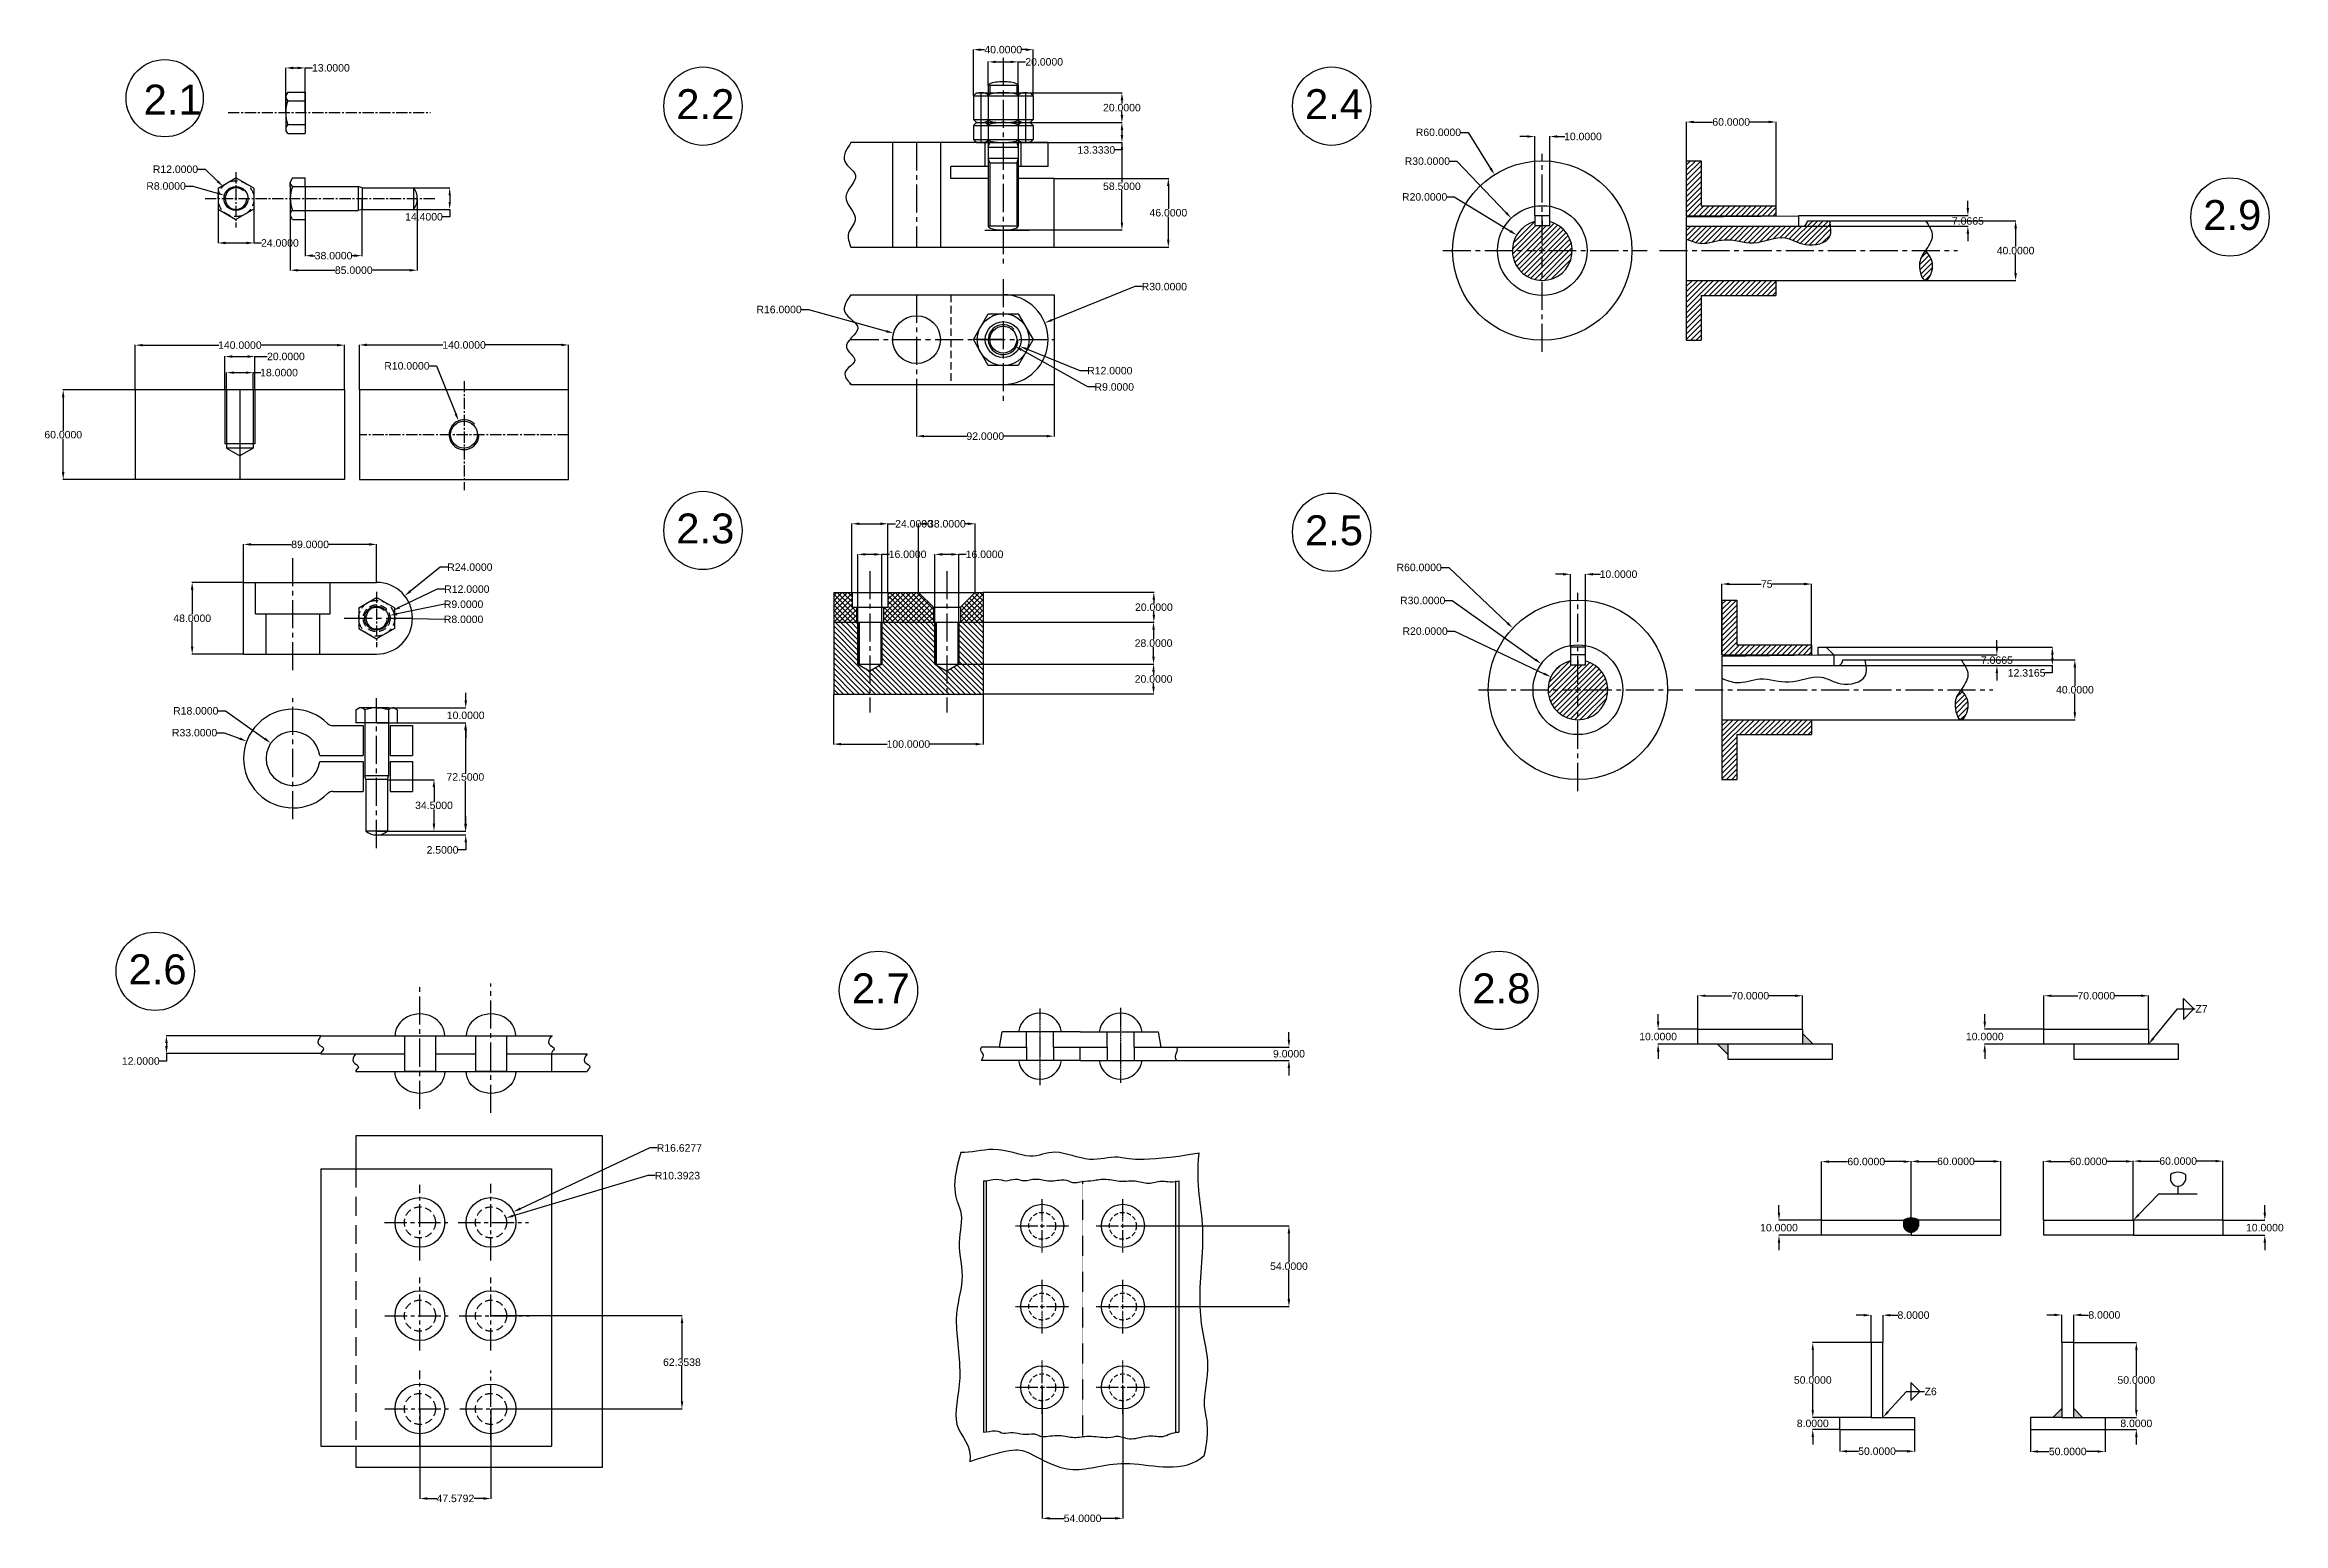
# Model space of a CAD drawing. Header units: inches. Extents: x 9 to 3869, y -675 to 528.
# Drawn here: x 9 to 1507, y -461 to 528 of the extents above; entities that cross this region are included whole.
import ezdxf
from ezdxf import colors
from ezdxf.entities.mleader import LeaderData, LeaderLine
from ezdxf.math import Vec2, Vec3

# ---------------------------------------------------------------- set-up
doc = ezdxf.new("R2010")
doc.units = ezdxf.units.IN
doc.header["$MEASUREMENT"] = 0
for name, pattern in [('CENTER2', [1.125, 0.75, -0.125, 0.125, -0.125]), ('HIDDEN2', [0.1875, 0.125, -0.0625]), ('HIDDENX2', [0.75, 0.5, -0.25])]:
    doc.linetypes.add(name, pattern=pattern)
doc.styles.get("Standard").update_dxf_attribs({"font": 'arial.ttf'})
doc.dimstyles.get("Standard").update_dxf_attribs({"dimtxt": 5, "dimasz": 5, "dimexe": 0.18, "dimexo": 0.0625, "dimgap": 0.09, "dimtad": 0, "dimtih": 1, "dimtoh": 1, "dimdec": 4, "dimzin": 0, "dimdsep": 46, "dimtxsty": 'Standard', "dimcen": 0.09, "dimadec": 0, "dimazin": 0, "dimtfac": 1, "dimtdec": 4, "dimtofl": 0, "dimtmove": 0, "dimatfit": 3, "dimfxl": 1, "dimtolj": 1, "dimtzin": 0, "dimarcsym": 0})
pattern_1 = [(45, (-123.728, 390.0385), (-1.767767, 1.767767), [])]
pattern_2 = [(45, (-99.8963, 96.328), (-1.767767, 1.767767), [])]

msp = doc.modelspace()

# ---------------------------------------------------------------- texts
at = {"ltscale": 40, "insert": (75.08127, 501.09391), "char_height": 20, "attachment_point": 1}
msp.add_mtext_dynamic_manual_height_columns('2.1', width=17.0735764, gutter_width=1, heights=[9.07496], dxfattribs=at)
at = {"char_height": 20, "attachment_point": 1}
for s, insert in [('2.2', (431.51096, 498.05343)), ('2.4', (852.19944, 498.05343)), ('2.9', (1453.3146, 423.91853)), ('2.3', (431.51096, 214.29194)), ('2.5', (852.19944, 213.08507)), ('2.6', (64.97885, -80.5093)), ('2.7', (548.96109, -93.2468)), ('2.8', (964.21494, -93.2468))]:
    msp.add_mtext_dynamic_manual_height_columns(s, width=34.0911109, gutter_width=1, heights=[0], dxfattribs=dict(at, insert=insert))

# ---------------------------------------------------------------- blocks, each defined once
blk = doc.blocks.new('*D4')
at = {"color": 0, "lineweight": -2, "transparency": 16777216}
for p, q in [((684.4, 438.4), (761, 438.4)), ((760.8, 433.4), (760.8, 418)), ((760.8, 397.4), (760.8, 412.7)), ((684.4, 392.4), (761, 392.4))]:
    blk.add_line(p, q, dxfattribs=at)
at = {"color": 0, "transparency": 16777216}
for points in [[(759.9, 433.4), (761.6, 433.4), (760.8, 438.4)], [(759.9, 397.4), (761.6, 397.4), (760.8, 392.4)]]:
    blk.add_solid(points, dxfattribs=at)
at = {"layer": 'Defpoints', "color": 0, "transparency": 16777216}
for p in [(684.3, 438.4), (684.3, 392.4), (760.8, 392.4)]:
    blk.add_point(p, dxfattribs=at)
at = {"color": 0, "transparency": 16777216, "insert": (760.8, 415.4), "char_height": 5, "attachment_point": 5}
blk.add_mtext('\\A1;46.0000', dxfattribs=at)
blk = doc.blocks.new('*D5')
at = {"color": 0, "lineweight": -2, "transparency": 16777216}
for p, q in [((239.1, 74.3), (290.6, 74.3)), ((290.4, 69.3), (290.4, 40.7)), ((290.4, 6.8), (290.4, 35.4)), ((238.3, 1.8), (290.6, 1.8))]:
    blk.add_line(p, q, dxfattribs=at)
at = {"color": 0, "transparency": 16777216}
for points in [[(289.6, 69.3), (291.3, 69.3), (290.4, 74.3)], [(289.6, 6.8), (291.3, 6.8), (290.4, 1.8)]]:
    blk.add_solid(points, dxfattribs=at)
at = {"layer": 'Defpoints', "color": 0, "transparency": 16777216}
for p in [(239, 74.3), (238.2, 1.8), (290.4, 1.8)]:
    blk.add_point(p, dxfattribs=at)
at = {"color": 0, "transparency": 16777216, "insert": (290.4, 38.1), "char_height": 5, "attachment_point": 5}
blk.add_mtext('\\A1;72.5000', dxfattribs=at)
blk = doc.blocks.new('*D6')
at = {"color": 0, "lineweight": -2, "transparency": 16777216}
for p, q in [((660.4, 462.4), (729.9, 462.4)), ((729.7, 457.4), (729.7, 435.8)), ((729.7, 408.9), (729.7, 430.5)), ((650.4, 403.9), (729.9, 403.9))]:
    blk.add_line(p, q, dxfattribs=at)
at = {"color": 0, "transparency": 16777216}
for points in [[(728.9, 457.4), (730.6, 457.4), (729.7, 462.4)], [(728.9, 408.9), (730.6, 408.9), (729.7, 403.9)]]:
    blk.add_solid(points, dxfattribs=at)
at = {"layer": 'Defpoints', "color": 0, "transparency": 16777216}
for p in [(660.3, 462.4), (650.3, 403.9), (729.7, 403.9)]:
    blk.add_point(p, dxfattribs=at)
at = {"color": 0, "transparency": 16777216, "insert": (729.7, 433.1), "char_height": 5, "attachment_point": 5}
blk.add_mtext('\\A1;58.5000', dxfattribs=at)
blk = doc.blocks.new('*D7')
at = {"color": 0, "lineweight": -2, "transparency": 16777216}
for p, q in [((636.9, 161.6), (751.2, 161.6)), ((751.1, 156.6), (751.1, 154.2)), ((636.9, 141.6), (751.2, 141.6)), ((751.1, 146.6), (751.1, 148.9))]:
    blk.add_line(p, q, dxfattribs=at)
at = {"color": 0, "transparency": 16777216}
for points in [[(750.2, 156.6), (751.9, 156.6), (751.1, 161.6)], [(750.2, 146.6), (751.9, 146.6), (751.1, 141.6)]]:
    blk.add_solid(points, dxfattribs=at)
at = {"layer": 'Defpoints', "color": 0, "transparency": 16777216}
for p in [(636.8, 161.6), (636.8, 141.6), (751.1, 141.6)]:
    blk.add_point(p, dxfattribs=at)
at = {"color": 0, "transparency": 16777216, "insert": (751.1, 151.6), "char_height": 5, "attachment_point": 5}
blk.add_mtext('\\A1;20.0000', dxfattribs=at)
blk = doc.blocks.new('*D8')
at = {"color": 0, "lineweight": -2, "transparency": 16777216}
for p, q in [((636.9, 113.6), (751.1, 113.6)), ((750.9, 108.6), (750.9, 106.2)), ((636.9, 93.6), (751.1, 93.6)), ((750.9, 98.6), (750.9, 100.9))]:
    blk.add_line(p, q, dxfattribs=at)
at = {"color": 0, "transparency": 16777216}
for points in [[(750, 108.6), (751.7, 108.6), (750.9, 113.6)], [(750, 98.6), (751.7, 98.6), (750.9, 93.6)]]:
    blk.add_solid(points, dxfattribs=at)
at = {"layer": 'Defpoints', "color": 0, "transparency": 16777216}
for p in [(636.8, 113.6), (636.8, 93.6), (750.9, 93.6)]:
    blk.add_point(p, dxfattribs=at)
at = {"color": 0, "transparency": 16777216, "insert": (750.9, 103.6), "char_height": 5, "attachment_point": 5}
blk.add_mtext('\\A1;20.0000', dxfattribs=at)
blk = doc.blocks.new('*D10')
at = {"color": 0, "lineweight": -2, "transparency": 16777216}
for p, q in [((173.2, 424.8), (173.2, 376.8)), ((258.2, 424.8), (258.2, 376.8)), ((178.2, 377), (203.3, 377)), ((253.2, 377), (228.1, 377))]:
    blk.add_line(p, q, dxfattribs=at)
at = {"color": 0, "transparency": 16777216}
for points in [[(178.2, 377.8), (178.2, 376.1), (173.2, 377)], [(253.2, 377.8), (253.2, 376.1), (258.2, 377)]]:
    blk.add_solid(points, dxfattribs=at)
at = {"layer": 'Defpoints', "color": 0, "transparency": 16777216}
for p in [(173.2, 424.9), (258.2, 424.9), (258.2, 377)]:
    blk.add_point(p, dxfattribs=at)
at = {"color": 0, "transparency": 16777216, "insert": (215.7, 377), "char_height": 5, "attachment_point": 5}
blk.add_mtext('\\A1;85.0000', dxfattribs=at)
blk = doc.blocks.new('*D11')
at = {"color": 0, "lineweight": -2, "transparency": 16777216}
for p, q in [((183.2, 424.8), (183.2, 386.5)), ((221.2, 424.8), (221.2, 386.5)), ((188.2, 386.7), (189.8, 386.7)), ((216.2, 386.7), (214.6, 386.7))]:
    blk.add_line(p, q, dxfattribs=at)
at = {"color": 0, "transparency": 16777216}
for points in [[(188.2, 387.6), (188.2, 385.9), (183.2, 386.7)], [(216.2, 387.6), (216.2, 385.9), (221.2, 386.7)]]:
    blk.add_solid(points, dxfattribs=at)
at = {"layer": 'Defpoints', "color": 0, "transparency": 16777216}
for p in [(183.2, 424.9), (221.2, 424.9), (221.2, 386.7)]:
    blk.add_point(p, dxfattribs=at)
at = {"color": 0, "transparency": 16777216, "insert": (202.2, 386.7), "char_height": 5, "attachment_point": 5}
blk.add_mtext('\\A1;38.0000', dxfattribs=at)
blk = doc.blocks.new('*D12')
at = {"color": 0, "lineweight": -2, "transparency": 16777216}
for p, q in [((255.8, 432.1), (280.1, 432.1)), ((279.9, 427.1), (279.9, 422.7)), ((255.8, 417.7), (280.1, 417.7)), ((279.9, 412.7), (274.9, 412.7)), ((279.9, 417.7), (279.9, 412.7))]:
    blk.add_line(p, q, dxfattribs=at)
at = {"color": 0, "transparency": 16777216}
for points in [[(279.1, 427.1), (280.7, 427.1), (279.9, 432.1)], [(279.1, 422.7), (280.7, 422.7), (279.9, 417.7)]]:
    blk.add_solid(points, dxfattribs=at)
at = {"layer": 'Defpoints', "color": 0, "transparency": 16777216}
for p in [(255.7, 432.1), (255.7, 417.7), (279.9, 417.7)]:
    blk.add_point(p, dxfattribs=at)
at = {"color": 0, "transparency": 16777216, "insert": (262.7, 412.7), "char_height": 5, "attachment_point": 5}
blk.add_mtext('\\A1;14.4000', dxfattribs=at)
blk = doc.blocks.new('*D13')
at = {"color": 0, "lineweight": -2, "transparency": 16777216}
for p, q in [((124.9, 424.8), (124.9, 395.1)), ((148.9, 424.8), (148.9, 395.1)), ((129.9, 395.2), (143.9, 395.2)), ((148.9, 395.2), (153.9, 395.2))]:
    blk.add_line(p, q, dxfattribs=at)
at = {"color": 0, "transparency": 16777216}
for points in [[(129.9, 396.1), (129.9, 394.4), (124.9, 395.2)], [(143.9, 396.1), (143.9, 394.4), (148.9, 395.2)]]:
    blk.add_solid(points, dxfattribs=at)
at = {"layer": 'Defpoints', "color": 0, "transparency": 16777216}
for p in [(124.9, 424.9), (148.9, 424.9), (148.9, 395.2)]:
    blk.add_point(p, dxfattribs=at)
at = {"color": 0, "transparency": 16777216, "insert": (166.3, 395.2), "char_height": 5, "attachment_point": 5}
blk.add_mtext('\\A1;24.0000', dxfattribs=at)
blk = doc.blocks.new('*D14')
at = {"color": 0, "lineweight": -2, "transparency": 16777216}
for p, q in [((111.2, 444.5), (116.2, 444.5)), ((116.2, 444.5), (124.6, 436.5)), ((136.8, 424.9), (137, 424.9)), ((136.9, 424.8), (136.9, 424.9))]:
    blk.add_line(p, q, dxfattribs=at)
at = {"color": 0, "transparency": 16777216}
blk.add_solid([(125.1, 437.1), (124, 435.9), (128.2, 433.1)], dxfattribs=at)
at = {"layer": 'Defpoints', "color": 0, "transparency": 16777216}
for p in [(128.2, 433.1), (136.9, 424.9)]:
    blk.add_point(p, dxfattribs=at)
at = {"color": 0, "transparency": 16777216, "insert": (96.4, 444.5), "char_height": 5, "attachment_point": 5}
blk.add_mtext('\\A1;R12.0000', dxfattribs=at)
blk = doc.blocks.new('*D15')
at = {"color": 0, "lineweight": -2, "transparency": 16777216}
for p, q in [((103, 433.3), (108, 433.3)), ((108, 433.3), (124.4, 428.5)), ((136.8, 424.9), (137, 424.9)), ((136.9, 424.8), (136.9, 425))]:
    blk.add_line(p, q, dxfattribs=at)
at = {"color": 0, "transparency": 16777216}
blk.add_solid([(124.6, 429.3), (124.2, 427.7), (129.2, 427.1)], dxfattribs=at)
at = {"layer": 'Defpoints', "color": 0, "transparency": 16777216}
for p in [(129.2, 427.1), (136.9, 424.9)]:
    blk.add_point(p, dxfattribs=at)
at = {"color": 0, "transparency": 16777216, "insert": (90.1, 433.3), "char_height": 5, "attachment_point": 5}
blk.add_mtext('\\A1;R8.0000', dxfattribs=at)
blk = doc.blocks.new('*D16')
at = {"color": 0, "lineweight": -2, "transparency": 16777216}
for p, q in [((170.2, 482.4), (170.2, 512.4)), ((175.2, 512.3), (178.2, 512.3)), ((183.2, 482.4), (183.2, 512.4)), ((183.2, 512.3), (188.2, 512.3))]:
    blk.add_line(p, q, dxfattribs=at)
at = {"color": 0, "transparency": 16777216}
for points in [[(175.2, 513.1), (175.2, 511.4), (170.2, 512.3)], [(178.2, 513.1), (178.2, 511.4), (183.2, 512.3)]]:
    blk.add_solid(points, dxfattribs=at)
at = {"layer": 'Defpoints', "color": 0, "transparency": 16777216}
for p in [(183.2, 512.3), (170.2, 482.4), (183.2, 482.4)]:
    blk.add_point(p, dxfattribs=at)
at = {"color": 0, "transparency": 16777216, "insert": (200.4, 512.3), "char_height": 5, "attachment_point": 5}
blk.add_mtext('\\A1;13.0000', dxfattribs=at)
blk = doc.blocks.new('*D17')
at = {"color": 0, "lineweight": -2, "transparency": 16777216}
for p, q in [((69.5, 297.1), (69.5, 327)), ((74.5, 326.9), (125.4, 326.9)), ((204.5, 326.9), (153.6, 326.9)), ((209.5, 297.1), (209.5, 327))]:
    blk.add_line(p, q, dxfattribs=at)
at = {"color": 0, "transparency": 16777216}
for points in [[(74.5, 327.7), (74.5, 326), (69.5, 326.9)], [(204.5, 327.7), (204.5, 326), (209.5, 326.9)]]:
    blk.add_solid(points, dxfattribs=at)
at = {"layer": 'Defpoints', "color": 0, "transparency": 16777216}
for p in [(209.5, 326.9), (69.5, 297), (209.5, 297)]:
    blk.add_point(p, dxfattribs=at)
at = {"color": 0, "transparency": 16777216, "insert": (139.5, 326.9), "char_height": 5, "attachment_point": 5}
blk.add_mtext('\\A1;140.0000', dxfattribs=at)
blk = doc.blocks.new('*D18')
at = {"color": 0, "lineweight": -2, "transparency": 16777216}
for p, q in [((69.4, 297), (21.1, 297)), ((21.3, 292), (21.3, 269.6)), ((21.3, 242), (21.3, 264.3)), ((69.4, 237), (21.1, 237))]:
    blk.add_line(p, q, dxfattribs=at)
at = {"color": 0, "transparency": 16777216}
for points in [[(20.4, 292), (22.1, 292), (21.3, 297)], [(20.4, 242), (22.1, 242), (21.3, 237)]]:
    blk.add_solid(points, dxfattribs=at)
at = {"layer": 'Defpoints', "color": 0, "transparency": 16777216}
for p in [(69.5, 297), (21.3, 237), (69.5, 237)]:
    blk.add_point(p, dxfattribs=at)
at = {"color": 0, "transparency": 16777216, "insert": (21.3, 267), "char_height": 5, "attachment_point": 5}
blk.add_mtext('\\A1;60.0000', dxfattribs=at)
blk = doc.blocks.new('*D19')
at = {"color": 0, "lineweight": -2, "transparency": 16777216}
for p, q in [((219.5, 297.1), (219.5, 327.2)), ((224.5, 327), (275.4, 327)), ((354.5, 327), (303.6, 327)), ((359.5, 297.1), (359.5, 327.2))]:
    blk.add_line(p, q, dxfattribs=at)
at = {"color": 0, "transparency": 16777216}
for points in [[(224.5, 327.9), (224.5, 326.2), (219.5, 327)], [(354.5, 327.9), (354.5, 326.2), (359.5, 327)]]:
    blk.add_solid(points, dxfattribs=at)
at = {"layer": 'Defpoints', "color": 0, "transparency": 16777216}
for p in [(359.5, 327), (219.5, 297), (359.5, 297)]:
    blk.add_point(p, dxfattribs=at)
at = {"color": 0, "transparency": 16777216, "insert": (289.5, 327), "char_height": 5, "attachment_point": 5}
blk.add_mtext('\\A1;140.0000', dxfattribs=at)
blk = doc.blocks.new('*D20')
at = {"color": 0, "lineweight": -2, "transparency": 16777216}
for p, q in [((129.5, 297.1), (129.5, 319.5)), ((134.5, 319.3), (144.5, 319.3)), ((149.5, 297.1), (149.5, 319.5)), ((149.5, 319.3), (157.8, 319.3))]:
    blk.add_line(p, q, dxfattribs=at)
at = {"color": 0, "transparency": 16777216}
for points in [[(134.5, 320.1), (134.5, 318.4), (129.5, 319.3)], [(144.5, 320.1), (144.5, 318.4), (149.5, 319.3)]]:
    blk.add_solid(points, dxfattribs=at)
at = {"layer": 'Defpoints', "color": 0, "transparency": 16777216}
for p in [(149.5, 319.3), (129.5, 297), (149.5, 297)]:
    blk.add_point(p, dxfattribs=at)
at = {"color": 0, "transparency": 16777216, "insert": (170.3, 319.3), "char_height": 5, "attachment_point": 5}
blk.add_mtext('\\A1;20.0000', dxfattribs=at)
blk = doc.blocks.new('*D21')
at = {"color": 0, "lineweight": -2, "transparency": 16777216}
for p, q in [((130.5, 297.1), (130.5, 308.7)), ((135.5, 308.5), (143.5, 308.5)), ((148.5, 297.1), (148.5, 308.7)), ((148.5, 308.5), (153.5, 308.5))]:
    blk.add_line(p, q, dxfattribs=at)
at = {"color": 0, "transparency": 16777216}
for points in [[(135.5, 309.3), (135.5, 307.7), (130.5, 308.5)], [(143.5, 309.3), (143.5, 307.7), (148.5, 308.5)]]:
    blk.add_solid(points, dxfattribs=at)
at = {"layer": 'Defpoints', "color": 0, "transparency": 16777216}
for p in [(148.5, 308.5), (130.5, 297), (148.5, 297)]:
    blk.add_point(p, dxfattribs=at)
at = {"color": 0, "transparency": 16777216, "insert": (165.7, 308.5), "char_height": 5, "attachment_point": 5}
blk.add_mtext('\\A1;18.0000', dxfattribs=at)
blk = doc.blocks.new('*D22')
at = {"color": 0, "lineweight": -2, "transparency": 16777216}
for p, q in [((266.1, 313), (271.1, 313)), ((271.1, 313), (283.9, 280.9)), ((289.4, 267), (289.6, 267)), ((289.5, 266.9), (289.5, 267.1))]:
    blk.add_line(p, q, dxfattribs=at)
at = {"color": 0, "transparency": 16777216}
blk.add_solid([(284.7, 281.2), (283.2, 280.6), (285.8, 276.3)], dxfattribs=at)
at = {"layer": 'Defpoints', "color": 0, "transparency": 16777216}
for p in [(285.8, 276.3), (289.5, 267)]:
    blk.add_point(p, dxfattribs=at)
at = {"color": 0, "transparency": 16777216, "insert": (251.3, 313), "char_height": 5, "attachment_point": 5}
blk.add_mtext('\\A1;R10.0000', dxfattribs=at)
blk = doc.blocks.new('*D23')
at = {"color": 0, "lineweight": -2, "transparency": 16777216}
for p, q in [((290.6, 89.3), (290.6, 94.3)), ((231.1, 84.3), (290.8, 84.3)), ((231.1, 74.3), (290.8, 74.3)), ((290.6, 69.3), (290.6, 64.3))]:
    blk.add_line(p, q, dxfattribs=at)
at = {"color": 0, "transparency": 16777216}
for points in [[(289.8, 89.3), (291.5, 89.3), (290.6, 84.3)], [(289.8, 69.3), (291.5, 69.3), (290.6, 74.3)]]:
    blk.add_solid(points, dxfattribs=at)
at = {"layer": 'Defpoints', "color": 0, "transparency": 16777216}
for p in [(231, 84.3), (231, 74.3), (290.6, 74.3)]:
    blk.add_point(p, dxfattribs=at)
at = {"color": 0, "transparency": 16777216, "insert": (290.6, 79.3), "char_height": 5, "attachment_point": 5}
blk.add_mtext('\\A1;10.0000', dxfattribs=at)
blk = doc.blocks.new('*D24')
at = {"color": 0, "lineweight": -2, "transparency": 16777216}
for p, q in [((238.3, 36.3), (269.5, 36.3)), ((269.4, 31.3), (269.4, 21.7)), ((269.4, 6.8), (269.4, 16.4)), ((238.3, 1.8), (269.5, 1.8))]:
    blk.add_line(p, q, dxfattribs=at)
at = {"color": 0, "transparency": 16777216}
for points in [[(268.5, 31.3), (270.2, 31.3), (269.4, 36.3)], [(268.5, 6.8), (270.2, 6.8), (269.4, 1.8)]]:
    blk.add_solid(points, dxfattribs=at)
at = {"layer": 'Defpoints', "color": 0, "transparency": 16777216}
for p in [(238.2, 36.3), (238.2, 1.8), (269.4, 1.8)]:
    blk.add_point(p, dxfattribs=at)
at = {"color": 0, "transparency": 16777216, "insert": (269.4, 19.1), "char_height": 5, "attachment_point": 5}
blk.add_mtext('\\A1;34.5000', dxfattribs=at)
blk = doc.blocks.new('*D25')
at = {"color": 0, "lineweight": -2, "transparency": 16777216}
for p, q in [((231.1, 1.8), (290.8, 1.8)), ((290.6, 6.8), (290.6, 11.8)), ((231.1, -0.7), (290.8, -0.7)), ((290.6, -10.7), (285.6, -10.7)), ((290.6, -5.7), (290.6, -10.7))]:
    blk.add_line(p, q, dxfattribs=at)
at = {"color": 0, "transparency": 16777216}
for points in [[(289.8, 6.8), (291.5, 6.8), (290.6, 1.8)], [(289.8, -5.7), (291.5, -5.7), (290.6, -0.7)]]:
    blk.add_solid(points, dxfattribs=at)
at = {"layer": 'Defpoints', "color": 0, "transparency": 16777216}
for p in [(231, 1.8), (231, -0.7), (290.6, -0.7)]:
    blk.add_point(p, dxfattribs=at)
at = {"color": 0, "transparency": 16777216, "insert": (275.1, -10.7), "char_height": 5, "attachment_point": 5}
blk.add_mtext('\\A1;2.5000', dxfattribs=at)
blk = doc.blocks.new('*D26')
at = {"color": 0, "lineweight": -2, "transparency": 16777216}
for p, q in [((124.8, 82.3), (129.8, 82.3)), ((129.8, 82.3), (156.2, 63.7)), ((174.9, 50.4), (175.1, 50.4)), ((175, 50.3), (175, 50.5))]:
    blk.add_line(p, q, dxfattribs=at)
at = {"color": 0, "transparency": 16777216}
blk.add_solid([(156.7, 64.4), (155.7, 63), (160.3, 60.8)], dxfattribs=at)
at = {"layer": 'Defpoints', "color": 0, "transparency": 16777216}
for p in [(160.3, 60.8), (175, 50.4)]:
    blk.add_point(p, dxfattribs=at)
at = {"color": 0, "transparency": 16777216, "insert": (110, 82.3), "char_height": 5, "attachment_point": 5}
blk.add_mtext('\\A1;R18.0000', dxfattribs=at)
blk = doc.blocks.new('*D27')
at = {"color": 0, "lineweight": -2, "transparency": 16777216}
for p, q in [((124, 67.7), (129, 67.7)), ((129, 67.7), (139.4, 63.8)), ((174.9, 50.4), (175.1, 50.4)), ((175, 50.3), (175, 50.5))]:
    blk.add_line(p, q, dxfattribs=at)
at = {"color": 0, "transparency": 16777216}
blk.add_solid([(139.7, 64.5), (139.1, 63), (144.1, 62)], dxfattribs=at)
at = {"layer": 'Defpoints', "color": 0, "transparency": 16777216}
for p in [(144.1, 62), (175, 50.4)]:
    blk.add_point(p, dxfattribs=at)
at = {"color": 0, "transparency": 16777216, "insert": (109.2, 67.7), "char_height": 5, "attachment_point": 5}
blk.add_mtext('\\A1;R33.0000', dxfattribs=at)
blk = doc.blocks.new('*D28')
at = {"color": 0, "lineweight": -2, "transparency": 16777216}
for p, q in [((273.6, 178.4), (253.7, 162.4)), ((278.6, 178.4), (273.6, 178.4)), ((230.9, 144.2), (231.1, 144.2)), ((231, 144.2), (231, 144.3))]:
    blk.add_line(p, q, dxfattribs=at)
at = {"color": 0, "transparency": 16777216}
blk.add_solid([(253.1, 163), (254.2, 161.7), (249.7, 159.2)], dxfattribs=at)
at = {"layer": 'Defpoints', "color": 0, "transparency": 16777216}
for p in [(249.7, 159.2), (231, 144.2)]:
    blk.add_point(p, dxfattribs=at)
at = {"color": 0, "transparency": 16777216, "insert": (293.4, 178.4), "char_height": 5, "attachment_point": 5}
blk.add_mtext('\\A1;R24.0000', dxfattribs=at)
blk = doc.blocks.new('*D29')
at = {"color": 0, "lineweight": -2, "transparency": 16777216}
for p, q in [((271.6, 163.7), (246.3, 151.6)), ((276.6, 163.7), (271.6, 163.7)), ((230.9, 144.2), (231.1, 144.2)), ((231, 144.2), (231, 144.3))]:
    blk.add_line(p, q, dxfattribs=at)
at = {"color": 0, "transparency": 16777216}
blk.add_solid([(246, 152.3), (246.7, 150.8), (241.8, 149.4)], dxfattribs=at)
at = {"layer": 'Defpoints', "color": 0, "transparency": 16777216}
for p in [(231, 144.2), (241.8, 149.4)]:
    blk.add_point(p, dxfattribs=at)
at = {"color": 0, "transparency": 16777216, "insert": (291.4, 163.7), "char_height": 5, "attachment_point": 5}
blk.add_mtext('\\A1;R12.0000', dxfattribs=at)
blk = doc.blocks.new('*D30')
at = {"color": 0, "lineweight": -2, "transparency": 16777216}
for p, q in [((276.4, 153.6), (244.7, 147.1)), ((230.9, 144.2), (231.1, 144.2)), ((231, 144.2), (231, 144.3))]:
    blk.add_line(p, q, dxfattribs=at)
at = {"color": 0, "transparency": 16777216}
blk.add_solid([(244.6, 147.9), (244.9, 146.3), (239.8, 146.1)], dxfattribs=at)
at = {"layer": 'Defpoints', "color": 0, "transparency": 16777216}
for p in [(231, 144.2), (239.8, 146.1)]:
    blk.add_point(p, dxfattribs=at)
at = {"color": 0, "transparency": 16777216, "insert": (289.2, 153.6), "char_height": 5, "attachment_point": 5}
blk.add_mtext('\\A1;R9.0000', dxfattribs=at)
blk = doc.blocks.new('*D31')
at = {"color": 0, "lineweight": -2, "transparency": 16777216}
for p, q in [((230.9, 144.3), (231.1, 144.3)), ((231, 144.2), (231, 144.4)), ((276.4, 143.5), (244, 144.1))]:
    blk.add_line(p, q, dxfattribs=at)
at = {"color": 0, "transparency": 16777216}
blk.add_solid([(244, 144.9), (244, 143.2), (239, 144.2)], dxfattribs=at)
at = {"layer": 'Defpoints', "color": 0, "transparency": 16777216}
for p in [(231, 144.3), (239, 144.2)]:
    blk.add_point(p, dxfattribs=at)
at = {"color": 0, "transparency": 16777216, "insert": (289.2, 143.5), "char_height": 5, "attachment_point": 5}
blk.add_mtext('\\A1;R8.0000', dxfattribs=at)
blk = doc.blocks.new('*D32')
at = {"color": 0, "lineweight": -2, "transparency": 16777216}
for p, q in [((142, 168.2), (107.4, 168.2)), ((107.6, 163.2), (107.6, 146.9)), ((107.6, 125.2), (107.6, 141.6)), ((142, 120.2), (107.4, 120.2))]:
    blk.add_line(p, q, dxfattribs=at)
at = {"color": 0, "transparency": 16777216}
for points in [[(106.7, 163.2), (108.4, 163.2), (107.6, 168.2)], [(106.7, 125.2), (108.4, 125.2), (107.6, 120.2)]]:
    blk.add_solid(points, dxfattribs=at)
at = {"layer": 'Defpoints', "color": 0, "transparency": 16777216}
for p in [(142, 168.2), (107.6, 120.2), (142, 120.2)]:
    blk.add_point(p, dxfattribs=at)
at = {"color": 0, "transparency": 16777216, "insert": (107.6, 144.2), "char_height": 5, "attachment_point": 5}
blk.add_mtext('\\A1;48.0000', dxfattribs=at)
blk = doc.blocks.new('*D33')
at = {"color": 0, "lineweight": -2, "transparency": 16777216}
for p, q in [((142, 168.3), (142, 193.8)), ((147, 193.6), (174.1, 193.6)), ((226, 193.6), (198.9, 193.6)), ((231, 168.3), (231, 193.8))]:
    blk.add_line(p, q, dxfattribs=at)
at = {"color": 0, "transparency": 16777216}
for points in [[(147, 194.5), (147, 192.8), (142, 193.6)], [(226, 194.5), (226, 192.8), (231, 193.6)]]:
    blk.add_solid(points, dxfattribs=at)
at = {"layer": 'Defpoints', "color": 0, "transparency": 16777216}
for p in [(231, 193.6), (142, 168.2), (231, 168.2)]:
    blk.add_point(p, dxfattribs=at)
at = {"color": 0, "transparency": 16777216, "insert": (186.5, 193.6), "char_height": 5, "attachment_point": 5}
blk.add_mtext('\\A1;89.0000', dxfattribs=at)
blk = doc.blocks.new('*D34')
at = {"color": 0, "lineweight": -2, "transparency": 16777216}
for p, q in [((650.4, 475.7), (729.9, 475.7)), ((729.7, 470.7), (729.7, 467.4)), ((650.4, 462.4), (729.9, 462.4)), ((729.7, 457.4), (724.7, 457.4)), ((729.7, 462.4), (729.7, 457.4))]:
    blk.add_line(p, q, dxfattribs=at)
at = {"color": 0, "transparency": 16777216}
for points in [[(728.9, 470.7), (730.6, 470.7), (729.7, 475.7)], [(728.9, 467.4), (730.6, 467.4), (729.7, 462.4)]]:
    blk.add_solid(points, dxfattribs=at)
at = {"layer": 'Defpoints', "color": 0, "transparency": 16777216}
for p in [(650.3, 475.7), (650.3, 462.4), (729.7, 462.4)]:
    blk.add_point(p, dxfattribs=at)
at = {"color": 0, "transparency": 16777216, "insert": (712.6, 457.4), "char_height": 5, "attachment_point": 5}
blk.add_mtext('\\A1;13.3330', dxfattribs=at)
blk = doc.blocks.new('*D35')
at = {"color": 0, "lineweight": -2, "transparency": 16777216}
for p, q in [((650.4, 495.7), (729.9, 495.7)), ((729.7, 490.7), (729.7, 488.4)), ((729.7, 480.7), (729.7, 483.1)), ((650.4, 475.7), (729.9, 475.7))]:
    blk.add_line(p, q, dxfattribs=at)
at = {"color": 0, "transparency": 16777216}
for points in [[(728.9, 490.7), (730.6, 490.7), (729.7, 495.7)], [(728.9, 480.7), (730.6, 480.7), (729.7, 475.7)]]:
    blk.add_solid(points, dxfattribs=at)
at = {"layer": 'Defpoints', "color": 0, "transparency": 16777216}
for p in [(650.3, 495.7), (650.3, 475.7), (729.7, 475.7)]:
    blk.add_point(p, dxfattribs=at)
at = {"color": 0, "transparency": 16777216, "insert": (729.7, 485.7), "char_height": 5, "attachment_point": 5}
blk.add_mtext('\\A1;20.0000', dxfattribs=at)
blk = doc.blocks.new('*D36')
at = {"color": 0, "lineweight": -2, "transparency": 16777216}
for p, q in [((630.3, 493.8), (630.3, 524.6)), ((635.3, 524.5), (637.8, 524.5)), ((665.3, 524.5), (662.8, 524.5)), ((670.3, 493.8), (670.3, 524.6))]:
    blk.add_line(p, q, dxfattribs=at)
at = {"color": 0, "transparency": 16777216}
for points in [[(635.3, 525.3), (635.3, 523.6), (630.3, 524.5)], [(665.3, 525.3), (665.3, 523.6), (670.3, 524.5)]]:
    blk.add_solid(points, dxfattribs=at)
at = {"layer": 'Defpoints', "color": 0, "transparency": 16777216}
for p in [(670.3, 524.5), (630.3, 493.7), (670.3, 493.7)]:
    blk.add_point(p, dxfattribs=at)
at = {"color": 0, "transparency": 16777216, "insert": (650.3, 524.5), "char_height": 5, "attachment_point": 5}
blk.add_mtext('\\A1;40.0000', dxfattribs=at)
blk = doc.blocks.new('*D37')
at = {"color": 0, "lineweight": -2, "transparency": 16777216}
for p, q in [((640.3, 500.8), (640.3, 516.5)), ((645.3, 516.3), (655.3, 516.3)), ((660.3, 500.8), (660.3, 516.5)), ((660.3, 516.3), (665.3, 516.3))]:
    blk.add_line(p, q, dxfattribs=at)
at = {"color": 0, "transparency": 16777216}
for points in [[(645.3, 517.1), (645.3, 515.5), (640.3, 516.3)], [(655.3, 517.1), (655.3, 515.5), (660.3, 516.3)]]:
    blk.add_solid(points, dxfattribs=at)
at = {"layer": 'Defpoints', "color": 0, "transparency": 16777216}
for p in [(660.3, 516.3), (640.3, 500.7), (660.3, 500.7)]:
    blk.add_point(p, dxfattribs=at)
at = {"color": 0, "transparency": 16777216, "insert": (677.7, 516.3), "char_height": 5, "attachment_point": 5}
blk.add_mtext('\\A1;20.0000', dxfattribs=at)
blk = doc.blocks.new('*D38')
at = {"color": 0, "lineweight": -2, "transparency": 16777216}
for p, q in [((738.3, 366), (682.8, 343.7)), ((743.3, 366), (738.3, 366)), ((650.2, 330.6), (650.4, 330.6)), ((650.3, 330.5), (650.3, 330.7))]:
    blk.add_line(p, q, dxfattribs=at)
at = {"color": 0, "transparency": 16777216}
blk.add_solid([(682.5, 344.4), (683.1, 342.9), (678.1, 341.8)], dxfattribs=at)
at = {"layer": 'Defpoints', "color": 0, "transparency": 16777216}
for p in [(650.3, 330.6), (678.1, 341.8)]:
    blk.add_point(p, dxfattribs=at)
at = {"color": 0, "transparency": 16777216, "insert": (758.1, 366), "char_height": 5, "attachment_point": 5}
blk.add_mtext('\\A1;R30.0000', dxfattribs=at)
blk = doc.blocks.new('*D39')
at = {"color": 0, "lineweight": -2, "transparency": 16777216}
for p, q in [((592.3, 300.5), (592.3, 265.8)), ((684.3, 300.5), (684.3, 265.8)), ((597.3, 266), (625.9, 266)), ((679.3, 266), (650.7, 266))]:
    blk.add_line(p, q, dxfattribs=at)
at = {"color": 0, "transparency": 16777216}
for points in [[(597.3, 266.9), (597.3, 265.2), (592.3, 266)], [(679.3, 266.9), (679.3, 265.2), (684.3, 266)]]:
    blk.add_solid(points, dxfattribs=at)
at = {"layer": 'Defpoints', "color": 0, "transparency": 16777216}
for p in [(592.3, 300.6), (684.3, 300.6), (592.3, 266)]:
    blk.add_point(p, dxfattribs=at)
at = {"color": 0, "transparency": 16777216, "insert": (638.3, 266), "char_height": 5, "attachment_point": 5}
blk.add_mtext('\\A1;92.0000', dxfattribs=at)
blk = doc.blocks.new('*D40')
at = {"color": 0, "lineweight": -2, "transparency": 16777216}
for p, q in [((515.1, 350.7), (520.1, 350.7)), ((520.1, 350.7), (572.1, 336.2)), ((592.2, 330.6), (592.4, 330.6)), ((592.3, 330.5), (592.3, 330.7))]:
    blk.add_line(p, q, dxfattribs=at)
at = {"color": 0, "transparency": 16777216}
blk.add_solid([(572.3, 337), (571.8, 335.4), (576.9, 334.9)], dxfattribs=at)
at = {"layer": 'Defpoints', "color": 0, "transparency": 16777216}
for p in [(576.9, 334.9), (592.3, 330.6)]:
    blk.add_point(p, dxfattribs=at)
at = {"color": 0, "transparency": 16777216, "insert": (500.3, 350.7), "char_height": 5, "attachment_point": 5}
blk.add_mtext('\\A1;R16.0000', dxfattribs=at)
blk = doc.blocks.new('*D41')
at = {"color": 0, "lineweight": -2, "transparency": 16777216}
for p, q in [((650.2, 330.6), (650.4, 330.6)), ((650.3, 330.5), (650.3, 330.7)), ((701.8, 309.8), (666.1, 324.2)), ((706.8, 309.8), (701.8, 309.8))]:
    blk.add_line(p, q, dxfattribs=at)
at = {"color": 0, "transparency": 16777216}
blk.add_solid([(666.4, 325), (665.8, 323.5), (661.4, 326.1)], dxfattribs=at)
at = {"layer": 'Defpoints', "color": 0, "transparency": 16777216}
for p in [(650.3, 330.6), (661.4, 326.1)]:
    blk.add_point(p, dxfattribs=at)
at = {"color": 0, "transparency": 16777216, "insert": (721.6, 309.8), "char_height": 5, "attachment_point": 5}
blk.add_mtext('\\A1;R12.0000', dxfattribs=at)
blk = doc.blocks.new('*D42')
at = {"color": 0, "lineweight": -2, "transparency": 16777216}
for p, q in [((650.2, 330.6), (650.4, 330.6)), ((650.3, 330.5), (650.3, 330.7)), ((706.8, 298.9), (662.5, 323.7)), ((711.8, 298.9), (706.8, 298.9))]:
    blk.add_line(p, q, dxfattribs=at)
at = {"color": 0, "transparency": 16777216}
blk.add_solid([(662.9, 324.5), (662.1, 323), (658.1, 326.2)], dxfattribs=at)
at = {"layer": 'Defpoints', "color": 0, "transparency": 16777216}
for p in [(650.3, 330.6), (658.1, 326.2)]:
    blk.add_point(p, dxfattribs=at)
at = {"color": 0, "transparency": 16777216, "insert": (724.6, 298.9), "char_height": 5, "attachment_point": 5}
blk.add_mtext('\\A1;R9.0000', dxfattribs=at)
blk = doc.blocks.new('*D56')
at = {"color": 0, "lineweight": -2, "transparency": 16777216}
for p, q in [((413.8, -210), (327.1, -250.6)), ((418.8, -210), (413.8, -210)), ((307.4, -259.8), (307.6, -259.8)), ((307.5, -259.9), (307.5, -259.7))]:
    blk.add_line(p, q, dxfattribs=at)
at = {"color": 0, "transparency": 16777216}
blk.add_solid([(326.8, -249.9), (327.5, -251.4), (322.6, -252.7)], dxfattribs=at)
at = {"layer": 'Defpoints', "color": 0, "transparency": 16777216}
for p in [(322.6, -252.7), (307.5, -259.8)]:
    blk.add_point(p, dxfattribs=at)
at = {"color": 0, "transparency": 16777216, "insert": (433.6, -210), "char_height": 5, "attachment_point": 5}
blk.add_mtext('\\A1;R16.6277', dxfattribs=at)
blk = doc.blocks.new('*D57')
at = {"color": 0, "lineweight": -2, "transparency": 16777216}
for p, q in [((412.5, -228.5), (322.3, -255.4)), ((417.5, -228.5), (412.5, -228.5)), ((307.4, -259.8), (307.6, -259.8)), ((307.5, -259.9), (307.5, -259.7))]:
    blk.add_line(p, q, dxfattribs=at)
at = {"color": 0, "transparency": 16777216}
blk.add_solid([(322, -254.6), (322.5, -256.2), (317.5, -256.8)], dxfattribs=at)
at = {"layer": 'Defpoints', "color": 0, "transparency": 16777216}
for p in [(307.5, -259.8), (317.5, -256.8)]:
    blk.add_point(p, dxfattribs=at)
at = {"color": 0, "transparency": 16777216, "insert": (432.3, -228.5), "char_height": 5, "attachment_point": 5}
blk.add_mtext('\\A1;R10.3923', dxfattribs=at)
blk = doc.blocks.new('*D58')
at = {"color": 0, "lineweight": -2, "transparency": 16777216}
for p, q in [((260, -384.6), (260, -444.6)), ((307.5, -384.6), (307.5, -444.6)), ((265, -444.4), (271.3, -444.4)), ((302.5, -444.4), (296.2, -444.4))]:
    blk.add_line(p, q, dxfattribs=at)
at = {"color": 0, "transparency": 16777216}
for points in [[(265, -443.6), (265, -445.3), (260, -444.4)], [(302.5, -443.6), (302.5, -445.3), (307.5, -444.4)]]:
    blk.add_solid(points, dxfattribs=at)
at = {"layer": 'Defpoints', "color": 0, "transparency": 16777216}
for p in [(260, -384.5), (307.5, -384.5), (307.5, -444.4)]:
    blk.add_point(p, dxfattribs=at)
at = {"color": 0, "transparency": 16777216, "insert": (283.7, -444.4), "char_height": 5, "attachment_point": 5}
blk.add_mtext('\\A1;47.5792', dxfattribs=at)
blk = doc.blocks.new('*D59')
at = {"color": 0, "lineweight": -2, "transparency": 16777216}
for p, q in [((307.6, -322.1), (435.5, -322.1)), ((435.3, -327.1), (435.3, -350.7)), ((435.3, -379.5), (435.3, -356)), ((307.6, -384.5), (435.5, -384.5))]:
    blk.add_line(p, q, dxfattribs=at)
at = {"color": 0, "transparency": 16777216}
for points in [[(434.5, -327.1), (436.2, -327.1), (435.3, -322.1)], [(434.5, -379.5), (436.2, -379.5), (435.3, -384.5)]]:
    blk.add_solid(points, dxfattribs=at)
at = {"layer": 'Defpoints', "color": 0, "transparency": 16777216}
for p in [(307.5, -322.1), (307.5, -384.5), (435.3, -384.5)]:
    blk.add_point(p, dxfattribs=at)
at = {"color": 0, "transparency": 16777216, "insert": (435.3, -353.3), "char_height": 5, "attachment_point": 5}
blk.add_mtext('\\A1;62.3538', dxfattribs=at)
blk = doc.blocks.new('*D60')
at = {"color": 0, "lineweight": -2, "transparency": 16777216}
for p, q in [((193.7, -134.9), (90.2, -134.9)), ((193.7, -146.9), (90.2, -146.9)), ((90.4, -139.9), (90.4, -141.9)), ((90.4, -146.9), (90.4, -151.9)), ((90.4, -151.9), (85.4, -151.9))]:
    blk.add_line(p, q, dxfattribs=at)
at = {"color": 0, "transparency": 16777216}
for points in [[(89.5, -139.9), (91.2, -139.9), (90.4, -134.9)], [(89.5, -141.9), (91.2, -141.9), (90.4, -146.9)]]:
    blk.add_solid(points, dxfattribs=at)
at = {"layer": 'Defpoints', "color": 0, "transparency": 16777216}
for p in [(90.4, -146.9), (193.7, -134.9), (193.7, -146.9)]:
    blk.add_point(p, dxfattribs=at)
at = {"color": 0, "transparency": 16777216, "insert": (73.2, -151.9), "char_height": 5, "attachment_point": 5}
blk.add_mtext('\\A1;12.0000', dxfattribs=at)
blk = doc.blocks.new('*D61')
at = {"color": 0, "lineweight": -2, "transparency": 16777216}
for p, q in [((593.6, 161.6), (593.6, 207.6)), ((598.6, 207.4), (600.2, 207.4)), ((626.6, 207.4), (625, 207.4)), ((631.6, 161.6), (631.6, 207.6))]:
    blk.add_line(p, q, dxfattribs=at)
at = {"color": 0, "transparency": 16777216}
for points in [[(598.6, 208.3), (598.6, 206.6), (593.6, 207.4)], [(626.6, 208.3), (626.6, 206.6), (631.6, 207.4)]]:
    blk.add_solid(points, dxfattribs=at)
at = {"layer": 'Defpoints', "color": 0, "transparency": 16777216}
for p in [(631.6, 207.4), (593.6, 161.6), (631.6, 161.6)]:
    blk.add_point(p, dxfattribs=at)
at = {"color": 0, "transparency": 16777216, "insert": (612.6, 207.4), "char_height": 5, "attachment_point": 5}
blk.add_mtext('\\A1;38.0000', dxfattribs=at)
blk = doc.blocks.new('*D62')
at = {"color": 0, "lineweight": -2, "transparency": 16777216}
for p, q in [((549.1, 161.6), (549.1, 207.6)), ((554.1, 207.4), (568.1, 207.4)), ((573.1, 161.6), (573.1, 207.6)), ((573.1, 207.4), (578.1, 207.4))]:
    blk.add_line(p, q, dxfattribs=at)
at = {"color": 0, "transparency": 16777216}
for points in [[(554.1, 208.3), (554.1, 206.6), (549.1, 207.4)], [(568.1, 208.3), (568.1, 206.6), (573.1, 207.4)]]:
    blk.add_solid(points, dxfattribs=at)
at = {"layer": 'Defpoints', "color": 0, "transparency": 16777216}
for p in [(573.1, 207.4), (549.1, 161.6), (573.1, 161.6)]:
    blk.add_point(p, dxfattribs=at)
at = {"color": 0, "transparency": 16777216, "insert": (590.6, 207.4), "char_height": 5, "attachment_point": 5}
blk.add_mtext('\\A1;24.0000', dxfattribs=at)
blk = doc.blocks.new('*D63')
at = {"color": 0, "lineweight": -2, "transparency": 16777216}
for p, q in [((553.1, 113.6), (553.1, 187.1)), ((558.1, 187), (564.1, 187)), ((569.1, 113.6), (569.1, 187.1)), ((569.1, 187), (574.1, 187))]:
    blk.add_line(p, q, dxfattribs=at)
at = {"color": 0, "transparency": 16777216}
for points in [[(558.1, 187.8), (558.1, 186.1), (553.1, 187)], [(564.1, 187.8), (564.1, 186.1), (569.1, 187)]]:
    blk.add_solid(points, dxfattribs=at)
at = {"layer": 'Defpoints', "color": 0, "transparency": 16777216}
for p in [(569.1, 187), (553.1, 113.6), (569.1, 113.6)]:
    blk.add_point(p, dxfattribs=at)
at = {"color": 0, "transparency": 16777216, "insert": (586.3, 187), "char_height": 5, "attachment_point": 5}
blk.add_mtext('\\A1;16.0000', dxfattribs=at)
blk = doc.blocks.new('*D64')
at = {"color": 0, "lineweight": -2, "transparency": 16777216}
for p, q in [((604.6, 113.6), (604.6, 187.1)), ((609.6, 187), (615.6, 187)), ((620.6, 113.6), (620.6, 187.1)), ((620.6, 187), (625.6, 187))]:
    blk.add_line(p, q, dxfattribs=at)
at = {"color": 0, "transparency": 16777216}
for points in [[(609.6, 187.8), (609.6, 186.1), (604.6, 187)], [(615.6, 187.8), (615.6, 186.1), (620.6, 187)]]:
    blk.add_solid(points, dxfattribs=at)
at = {"layer": 'Defpoints', "color": 0, "transparency": 16777216}
for p in [(620.6, 187), (604.6, 113.6), (620.6, 113.6)]:
    blk.add_point(p, dxfattribs=at)
at = {"color": 0, "transparency": 16777216, "insert": (637.8, 187), "char_height": 5, "attachment_point": 5}
blk.add_mtext('\\A1;16.0000', dxfattribs=at)
blk = doc.blocks.new('*D65')
at = {"color": 0, "lineweight": -2, "transparency": 16777216}
for p, q in [((636.9, 141.6), (751.1, 141.6)), ((750.9, 136.6), (750.9, 130.2)), ((750.9, 118.6), (750.9, 124.9)), ((619.9, 113.6), (751.1, 113.6))]:
    blk.add_line(p, q, dxfattribs=at)
at = {"color": 0, "transparency": 16777216}
for points in [[(750, 136.6), (751.7, 136.6), (750.9, 141.6)], [(750, 118.6), (751.7, 118.6), (750.9, 113.6)]]:
    blk.add_solid(points, dxfattribs=at)
at = {"layer": 'Defpoints', "color": 0, "transparency": 16777216}
for p in [(636.8, 141.6), (619.8, 113.6), (750.9, 113.6)]:
    blk.add_point(p, dxfattribs=at)
at = {"color": 0, "transparency": 16777216, "insert": (750.9, 127.6), "char_height": 5, "attachment_point": 5}
blk.add_mtext('\\A1;28.0000', dxfattribs=at)
blk = doc.blocks.new('*D66')
at = {"color": 0, "lineweight": -2, "transparency": 16777216}
for p, q in [((536.8, 93.5), (536.8, 59.9)), ((636.8, 93.5), (636.8, 59.9)), ((541.8, 60.1), (572.7, 60.1)), ((631.8, 60.1), (600.9, 60.1))]:
    blk.add_line(p, q, dxfattribs=at)
at = {"color": 0, "transparency": 16777216}
for points in [[(541.8, 60.9), (541.8, 59.2), (536.8, 60.1)], [(631.8, 60.9), (631.8, 59.2), (636.8, 60.1)]]:
    blk.add_solid(points, dxfattribs=at)
at = {"layer": 'Defpoints', "color": 0, "transparency": 16777216}
for p in [(536.8, 93.6), (636.8, 93.6), (636.8, 60.1)]:
    blk.add_point(p, dxfattribs=at)
at = {"color": 0, "transparency": 16777216, "insert": (586.8, 60.1), "char_height": 5, "attachment_point": 5}
blk.add_mtext('\\A1;100.0000', dxfattribs=at)
blk = doc.blocks.new('*U126')
at = {"color": 0, "linetype": 'CENTER2', "transparency": 16777216}
for p, q in [((0, 2.88), (0, 17.9)), ((-17.9, 0), (-2.88, 0)), ((2.88, 0), (17.9, 0)), ((0, -17.9), (0, -2.88))]:
    blk.add_line(p, q, dxfattribs=at)
at = {"color": 0, "linetype": 'Continuous', "transparency": 16777216}
for p, q in [((-1.44, 0), (1.44, 0)), ((0, -1.44), (0, 1.44))]:
    blk.add_line(p, q, dxfattribs=at)
blk = doc.blocks.new('*U128')
at = {"color": 0, "linetype": 'CENTER2', "transparency": 16777216}
for p, q in [((0, 2.88), (0, 17.9)), ((-17.9, 0), (-2.88, 0)), ((2.88, 0), (17.9, 0)), ((0, -17.9), (0, -2.88))]:
    blk.add_line(p, q, dxfattribs=at)
at = {"color": 0, "linetype": 'Continuous', "transparency": 16777216}
for p, q in [((-1.44, 0), (1.44, 0)), ((0, -1.44), (0, 1.44))]:
    blk.add_line(p, q, dxfattribs=at)
blk = doc.blocks.new('*U129')
at = {"color": 0, "linetype": 'CENTER2', "transparency": 16777216}
for p, q in [((0, 2.88), (0, 17.9)), ((-17.9, 0), (-2.88, 0)), ((2.88, 0), (17.9, 0)), ((0, -17.9), (0, -2.88))]:
    blk.add_line(p, q, dxfattribs=at)
at = {"color": 0, "linetype": 'Continuous', "transparency": 16777216}
for p, q in [((-1.44, 0), (1.44, 0)), ((0, -1.44), (0, 1.44))]:
    blk.add_line(p, q, dxfattribs=at)
blk = doc.blocks.new('*U130')
at = {"color": 0, "linetype": 'CENTER2', "transparency": 16777216}
for p, q in [((0, 2.88), (0, 17.9)), ((-17.9, 0), (-2.88, 0)), ((2.88, 0), (17.9, 0)), ((0, -17.9), (0, -2.88))]:
    blk.add_line(p, q, dxfattribs=at)
at = {"color": 0, "linetype": 'Continuous', "transparency": 16777216}
for p, q in [((-1.44, 0), (1.44, 0)), ((0, -1.44), (0, 1.44))]:
    blk.add_line(p, q, dxfattribs=at)
blk = doc.blocks.new('*U131')
at = {"color": 0, "linetype": 'CENTER2', "transparency": 16777216}
blk.add_line((0, 30.2), (0, -21.1), dxfattribs=at)
blk = doc.blocks.new('*U132')
at = {"color": 0, "linetype": 'CENTER2', "transparency": 16777216}
blk.add_line((0, 30.7), (0, -19.6), dxfattribs=at)
blk = doc.blocks.new('*U133')
at = {"color": 0, "linetype": 'CENTER2', "transparency": 16777216}
for p, q in [((0, 2.88), (0, 17.9)), ((-17.9, 0), (-2.88, 0)), ((2.88, 0), (17.9, 0)), ((0, -17.9), (0, -2.88))]:
    blk.add_line(p, q, dxfattribs=at)
at = {"color": 0, "linetype": 'Continuous', "transparency": 16777216}
for p, q in [((-1.44, 0), (1.44, 0)), ((0, -1.44), (0, 1.44))]:
    blk.add_line(p, q, dxfattribs=at)
blk = doc.blocks.new('*U134')
at = {"color": 0, "linetype": 'CENTER2', "transparency": 16777216}
for p, q in [((0, 2.88), (0, 17.9)), ((-17.9, 0), (-2.88, 0)), ((2.88, 0), (17.9, 0)), ((0, -17.9), (0, -2.88))]:
    blk.add_line(p, q, dxfattribs=at)
at = {"color": 0, "linetype": 'Continuous', "transparency": 16777216}
for p, q in [((-1.44, 0), (1.44, 0)), ((0, -1.44), (0, 1.44))]:
    blk.add_line(p, q, dxfattribs=at)
blk = doc.blocks.new('*D135')
at = {"color": 0, "lineweight": -2, "transparency": 16777216}
for p, q in [((841.5, -137.5), (841.5, -132.5)), ((766.4, -142.5), (841.6, -142.5)), ((766.4, -151.5), (841.6, -151.5)), ((841.5, -156.5), (841.5, -161.5))]:
    blk.add_line(p, q, dxfattribs=at)
at = {"color": 0, "transparency": 16777216}
for points in [[(840.6, -137.5), (842.3, -137.5), (841.5, -142.5)], [(840.6, -156.5), (842.3, -156.5), (841.5, -151.5)]]:
    blk.add_solid(points, dxfattribs=at)
at = {"layer": 'Defpoints', "color": 0, "transparency": 16777216}
for p in [(766.4, -142.5), (766.4, -151.5), (841.5, -151.5)]:
    blk.add_point(p, dxfattribs=at)
at = {"color": 0, "transparency": 16777216, "insert": (841.5, -147), "char_height": 5, "attachment_point": 5}
blk.add_mtext('\\A1;9.0000', dxfattribs=at)
blk = doc.blocks.new('*D136')
at = {"color": 0, "lineweight": -2, "transparency": 16777216}
for p, q in [((730.4, -262.1), (841.7, -262.1)), ((841.5, -267.1), (841.5, -286.4)), ((841.5, -311.1), (841.5, -291.7)), ((730.4, -316.1), (841.7, -316.1))]:
    blk.add_line(p, q, dxfattribs=at)
at = {"color": 0, "transparency": 16777216}
for points in [[(840.6, -267.1), (842.3, -267.1), (841.5, -262.1)], [(840.6, -311.1), (842.3, -311.1), (841.5, -316.1)]]:
    blk.add_solid(points, dxfattribs=at)
at = {"layer": 'Defpoints', "color": 0, "transparency": 16777216}
for p in [(730.4, -262.1), (730.4, -316.1), (841.5, -316.1)]:
    blk.add_point(p, dxfattribs=at)
at = {"color": 0, "transparency": 16777216, "insert": (841.5, -289.1), "char_height": 5, "attachment_point": 5}
blk.add_mtext('\\A1;54.0000', dxfattribs=at)
blk = doc.blocks.new('*D137')
at = {"color": 0, "lineweight": -2, "transparency": 16777216}
for p, q in [((676.4, -370.1), (676.4, -457.8)), ((730.4, -370.1), (730.4, -457.8)), ((681.4, -457.7), (691, -457.7)), ((725.4, -457.7), (715.8, -457.7))]:
    blk.add_line(p, q, dxfattribs=at)
at = {"color": 0, "transparency": 16777216}
for points in [[(681.4, -456.8), (681.4, -458.5), (676.4, -457.7)], [(725.4, -456.8), (725.4, -458.5), (730.4, -457.7)]]:
    blk.add_solid(points, dxfattribs=at)
at = {"layer": 'Defpoints', "color": 0, "transparency": 16777216}
for p in [(676.4, -370.1), (730.4, -370.1), (730.4, -457.7)]:
    blk.add_point(p, dxfattribs=at)
at = {"color": 0, "transparency": 16777216, "insert": (703.4, -457.7), "char_height": 5, "attachment_point": 5}
blk.add_mtext('\\A1;54.0000', dxfattribs=at)
blk = doc.blocks.new('*U1')
at = {"color": 0, "linetype": 'CENTER2', "ltscale": 25, "transparency": 16777216}
for p, q in [((0, 4), (0, 64.8)), ((-66.6, 0), (-4, 0)), ((4, 0), (70.1, 0)), ((0, -67.7), (0, -4))]:
    blk.add_line(p, q, dxfattribs=at)
at = {"color": 0, "linetype": 'Continuous', "ltscale": 25, "transparency": 16777216}
for p, q in [((-2, 0), (2, 0)), ((0, -2), (0, 2))]:
    blk.add_line(p, q, dxfattribs=at)
blk = doc.blocks.new('*U2')
at = {"color": 0, "linetype": 'CENTER2', "ltscale": 25, "transparency": 16777216}
for p, q in [((0, 4), (0, 64.8)), ((-66.6, 0), (-4, 0)), ((4, 0), (70.1, 0)), ((0, -67.7), (0, -4))]:
    blk.add_line(p, q, dxfattribs=at)
at = {"color": 0, "linetype": 'Continuous', "ltscale": 25, "transparency": 16777216}
for p, q in [((-2, 0), (2, 0)), ((0, -2), (0, 2))]:
    blk.add_line(p, q, dxfattribs=at)
blk = doc.blocks.new('*D3')
at = {"color": 0, "lineweight": -2, "ltscale": 1000, "transparency": 16777216}
for p, q in [((1131.2, 119.8), (1131.2, 167.3)), ((1136.2, 167.1), (1157.5, 167.1)), ((1186.2, 167.1), (1164.9, 167.1)), ((1191.2, 119.8), (1191.2, 167.3))]:
    blk.add_line(p, q, dxfattribs=at)
at = {"color": 0, "ltscale": 1000, "transparency": 16777216}
for points in [[(1136.2, 168), (1136.2, 166.3), (1131.2, 167.1)], [(1186.2, 168), (1186.2, 166.3), (1191.2, 167.1)]]:
    blk.add_solid(points, dxfattribs=at)
at = {"layer": 'Defpoints', "color": 0, "ltscale": 1000, "transparency": 16777216}
for p in [(1191.2, 167.1), (1131.2, 119.7), (1191.2, 119.7)]:
    blk.add_point(p, dxfattribs=at)
at = {"color": 0, "ltscale": 1000, "transparency": 16777216, "insert": (1161.2, 167.1), "char_height": 5, "attachment_point": 5}
blk.add_mtext('\\A1;75', dxfattribs=at)
blk = doc.blocks.new('*D9')
at = {"color": 0, "lineweight": -2, "transparency": 16777216}
for p, q in [((1295.8, 418.5), (1295.8, 423.5)), ((1182.4, 413.5), (1295.9, 413.5)), ((1182.4, 406.4), (1295.9, 406.4)), ((1295.8, 401.4), (1295.8, 396.4))]:
    blk.add_line(p, q, dxfattribs=at)
at = {"color": 0, "transparency": 16777216}
for points in [[(1294.9, 418.5), (1296.6, 418.5), (1295.8, 413.5)], [(1294.9, 401.4), (1296.6, 401.4), (1295.8, 406.4)]]:
    blk.add_solid(points, dxfattribs=at)
at = {"layer": 'Defpoints', "color": 0, "transparency": 16777216}
for p in [(1182.4, 413.5), (1182.4, 406.4), (1295.8, 406.4)]:
    blk.add_point(p, dxfattribs=at)
at = {"color": 0, "transparency": 16777216, "insert": (1295.8, 409.9), "char_height": 5, "attachment_point": 5}
blk.add_mtext('\\A1;7.0665', dxfattribs=at)
blk = doc.blocks.new('*D43')
at = {"color": 0, "lineweight": -2, "transparency": 16777216}
for p, q in [((1267.4, 410.1), (1327.9, 410.1)), ((1327.7, 405.1), (1327.7, 392.8)), ((1327.7, 375.1), (1327.7, 387.5)), ((1267.4, 370.1), (1327.9, 370.1))]:
    blk.add_line(p, q, dxfattribs=at)
at = {"color": 0, "transparency": 16777216}
for points in [[(1326.9, 405.1), (1328.6, 405.1), (1327.7, 410.1)], [(1326.9, 375.1), (1328.6, 375.1), (1327.7, 370.1)]]:
    blk.add_solid(points, dxfattribs=at)
at = {"layer": 'Defpoints', "color": 0, "transparency": 16777216}
for p in [(1267.4, 410.1), (1267.4, 370.1), (1327.7, 370.1)]:
    blk.add_point(p, dxfattribs=at)
at = {"color": 0, "transparency": 16777216, "insert": (1327.7, 390.1), "char_height": 5, "attachment_point": 5}
blk.add_mtext('\\A1;40.0000', dxfattribs=at)
blk = doc.blocks.new('*D44')
at = {"color": 0, "lineweight": -2, "transparency": 16777216}
for p, q in [((956.3, 469.2), (961.3, 469.2)), ((961.3, 469.2), (976.4, 445.1)), ((1010.9, 390.1), (1011.1, 390.1)), ((1011, 390), (1011, 390.2))]:
    blk.add_line(p, q, dxfattribs=at)
at = {"color": 0, "transparency": 16777216}
blk.add_solid([(977.1, 445.6), (975.7, 444.7), (979.1, 440.9)], dxfattribs=at)
at = {"layer": 'Defpoints', "color": 0, "transparency": 16777216}
for p in [(979.1, 440.9), (1011, 390.1)]:
    blk.add_point(p, dxfattribs=at)
at = {"color": 0, "transparency": 16777216, "insert": (941.5, 469.2), "char_height": 5, "attachment_point": 5}
blk.add_mtext('\\A1;R60.0000', dxfattribs=at)
blk = doc.blocks.new('*D45')
at = {"color": 0, "lineweight": -2, "transparency": 16777216}
for p, q in [((948.9, 449.9), (953.9, 449.9)), ((953.9, 449.9), (986.8, 415.4)), ((1010.9, 390.1), (1011.1, 390.1)), ((1011, 390), (1011, 390.2))]:
    blk.add_line(p, q, dxfattribs=at)
at = {"color": 0, "transparency": 16777216}
blk.add_solid([(987.4, 416), (986.2, 414.9), (990.3, 411.8)], dxfattribs=at)
at = {"layer": 'Defpoints', "color": 0, "transparency": 16777216}
for p in [(990.3, 411.8), (1011, 390.1)]:
    blk.add_point(p, dxfattribs=at)
at = {"color": 0, "transparency": 16777216, "insert": (934.1, 449.9), "char_height": 5, "attachment_point": 5}
blk.add_mtext('\\A1;R30.0000', dxfattribs=at)
blk = doc.blocks.new('*D46')
at = {"color": 0, "lineweight": -2, "transparency": 16777216}
for p, q in [((947.1, 426), (952.1, 426)), ((952.1, 426), (989.7, 403.1)), ((1010.9, 390.1), (1011.1, 390.1)), ((1011, 390), (1011, 390.2))]:
    blk.add_line(p, q, dxfattribs=at)
at = {"color": 0, "transparency": 16777216}
blk.add_solid([(990.1, 403.8), (989.2, 402.4), (993.9, 400.5)], dxfattribs=at)
at = {"layer": 'Defpoints', "color": 0, "transparency": 16777216}
for p in [(993.9, 400.5), (1011, 390.1)]:
    blk.add_point(p, dxfattribs=at)
at = {"color": 0, "transparency": 16777216, "insert": (932.3, 426), "char_height": 5, "attachment_point": 5}
blk.add_mtext('\\A1;R20.0000', dxfattribs=at)
blk = doc.blocks.new('*D47')
at = {"color": 0, "lineweight": -2, "transparency": 16777216}
for p, q in [((1001, 466.4), (996, 466.4)), ((1006, 413.5), (1006, 466.6)), ((1016, 413.5), (1016, 466.6)), ((1021, 466.4), (1026, 466.4))]:
    blk.add_line(p, q, dxfattribs=at)
at = {"color": 0, "transparency": 16777216}
for points in [[(1001, 467.2), (1001, 465.6), (1006, 466.4)], [(1021, 467.2), (1021, 465.6), (1016, 466.4)]]:
    blk.add_solid(points, dxfattribs=at)
at = {"layer": 'Defpoints', "color": 0, "transparency": 16777216}
for p in [(1016, 466.4), (1006, 413.5), (1016, 413.5)]:
    blk.add_point(p, dxfattribs=at)
at = {"color": 0, "transparency": 16777216, "insert": (1038.2, 466.4), "char_height": 5, "attachment_point": 5}
blk.add_mtext('\\A1;10.0000', dxfattribs=at)
blk = doc.blocks.new('*D48')
at = {"color": 0, "lineweight": -2, "transparency": 16777216}
for p, q in [((1107.4, 450.2), (1107.4, 476.3)), ((1112.4, 476.1), (1125, 476.1)), ((1162.4, 476.1), (1149.8, 476.1)), ((1167.4, 420.2), (1167.4, 476.3))]:
    blk.add_line(p, q, dxfattribs=at)
at = {"color": 0, "transparency": 16777216}
for points in [[(1112.4, 477), (1112.4, 475.3), (1107.4, 476.1)], [(1162.4, 477), (1162.4, 475.3), (1167.4, 476.1)]]:
    blk.add_solid(points, dxfattribs=at)
at = {"layer": 'Defpoints', "color": 0, "transparency": 16777216}
for p in [(1167.4, 476.1), (1107.4, 450.1), (1167.4, 420.1)]:
    blk.add_point(p, dxfattribs=at)
at = {"color": 0, "transparency": 16777216, "insert": (1137.4, 476.1), "char_height": 5, "attachment_point": 5}
blk.add_mtext('\\A1;60.0000', dxfattribs=at)
blk = doc.blocks.new('*D49')
at = {"color": 0, "lineweight": -2, "transparency": 16777216}
for p, q in [((943.4, 178.2), (948.4, 178.2)), ((948.4, 178.2), (987.6, 141.1)), ((1034.8, 96.4), (1034.9, 96.4)), ((1034.9, 96.3), (1034.9, 96.5))]:
    blk.add_line(p, q, dxfattribs=at)
at = {"color": 0, "transparency": 16777216}
blk.add_solid([(988.2, 141.7), (987.1, 140.5), (991.3, 137.6)], dxfattribs=at)
at = {"layer": 'Defpoints', "color": 0, "transparency": 16777216}
for p in [(991.3, 137.6), (1034.9, 96.4)]:
    blk.add_point(p, dxfattribs=at)
at = {"color": 0, "transparency": 16777216, "insert": (928.6, 178.2), "char_height": 5, "attachment_point": 5}
blk.add_mtext('\\A1;R60.0000', dxfattribs=at)
blk = doc.blocks.new('*D50')
at = {"color": 0, "lineweight": -2, "transparency": 16777216}
for p, q in [((945.8, 156.1), (950.8, 156.1)), ((950.8, 156.1), (1006.3, 116.7)), ((1034.8, 96.4), (1034.9, 96.4)), ((1034.9, 96.3), (1034.9, 96.5))]:
    blk.add_line(p, q, dxfattribs=at)
at = {"color": 0, "transparency": 16777216}
blk.add_solid([(1006.8, 117.3), (1005.8, 116), (1010.4, 113.8)], dxfattribs=at)
at = {"layer": 'Defpoints', "color": 0, "transparency": 16777216}
for p in [(1010.4, 113.8), (1034.9, 96.4)]:
    blk.add_point(p, dxfattribs=at)
at = {"color": 0, "transparency": 16777216, "insert": (931, 156.1), "char_height": 5, "attachment_point": 5}
blk.add_mtext('\\A1;R30.0000', dxfattribs=at)
blk = doc.blocks.new('*D51')
at = {"color": 0, "lineweight": -2, "transparency": 16777216}
for p, q in [((947.3, 135.6), (952.3, 135.6)), ((952.3, 135.6), (1012.3, 107.1)), ((1034.8, 96.4), (1034.9, 96.4)), ((1034.9, 96.3), (1034.9, 96.5))]:
    blk.add_line(p, q, dxfattribs=at)
at = {"color": 0, "transparency": 16777216}
blk.add_solid([(1012.6, 107.9), (1011.9, 106.4), (1016.8, 105)], dxfattribs=at)
at = {"layer": 'Defpoints', "color": 0, "transparency": 16777216}
for p in [(1016.8, 105), (1034.9, 96.4)]:
    blk.add_point(p, dxfattribs=at)
at = {"color": 0, "transparency": 16777216, "insert": (932.6, 135.6), "char_height": 5, "attachment_point": 5}
blk.add_mtext('\\A1;R20.0000', dxfattribs=at)
blk = doc.blocks.new('*D52')
at = {"color": 0, "lineweight": -2, "transparency": 16777216}
for p, q in [((1024.9, 173.7), (1019.9, 173.7)), ((1029.9, 125.1), (1029.9, 173.8)), ((1039.9, 125.1), (1039.9, 173.8)), ((1044.9, 173.7), (1049.9, 173.7))]:
    blk.add_line(p, q, dxfattribs=at)
at = {"color": 0, "transparency": 16777216}
for points in [[(1024.9, 174.5), (1024.9, 172.8), (1029.9, 173.7)], [(1044.9, 174.5), (1044.9, 172.8), (1039.9, 173.7)]]:
    blk.add_solid(points, dxfattribs=at)
at = {"layer": 'Defpoints', "color": 0, "transparency": 16777216}
for p in [(1039.9, 173.7), (1029.9, 125), (1039.9, 125)]:
    blk.add_point(p, dxfattribs=at)
at = {"color": 0, "transparency": 16777216, "insert": (1062, 173.7), "char_height": 5, "attachment_point": 5}
blk.add_mtext('\\A1;10.0000', dxfattribs=at)
blk = doc.blocks.new('*D53')
at = {"color": 0, "lineweight": -2, "transparency": 16777216}
for p, q in [((1291.3, 116.4), (1367.6, 116.4)), ((1367.4, 111.4), (1367.4, 99.1)), ((1367.4, 81.4), (1367.4, 93.8)), ((1291.3, 76.4), (1367.6, 76.4))]:
    blk.add_line(p, q, dxfattribs=at)
at = {"color": 0, "transparency": 16777216}
for points in [[(1366.5, 111.4), (1368.2, 111.4), (1367.4, 116.4)], [(1366.5, 81.4), (1368.2, 81.4), (1367.4, 76.4)]]:
    blk.add_solid(points, dxfattribs=at)
at = {"layer": 'Defpoints', "color": 0, "transparency": 16777216}
for p in [(1291.2, 116.4), (1291.2, 76.4), (1367.4, 76.4)]:
    blk.add_point(p, dxfattribs=at)
at = {"color": 0, "transparency": 16777216, "insert": (1367.4, 96.4), "char_height": 5, "attachment_point": 5}
blk.add_mtext('\\A1;40.0000', dxfattribs=at)
blk = doc.blocks.new('*D54')
at = {"color": 0, "lineweight": -2, "transparency": 16777216}
for p, q in [((1195.8, 125), (1352.5, 125)), ((1352.3, 120), (1352.3, 117.7)), ((1206.3, 112.7), (1352.5, 112.7)), ((1352.3, 107.7), (1347.3, 107.7)), ((1352.3, 112.7), (1352.3, 107.7))]:
    blk.add_line(p, q, dxfattribs=at)
at = {"color": 0, "transparency": 16777216}
for points in [[(1351.5, 120), (1353.2, 120), (1352.3, 125)], [(1351.5, 117.7), (1353.2, 117.7), (1352.3, 112.7)]]:
    blk.add_solid(points, dxfattribs=at)
at = {"layer": 'Defpoints', "color": 0, "transparency": 16777216}
for p in [(1195.7, 125), (1206.2, 112.7), (1352.3, 112.7)]:
    blk.add_point(p, dxfattribs=at)
at = {"color": 0, "transparency": 16777216, "insert": (1335.1, 107.7), "char_height": 5, "attachment_point": 5}
blk.add_mtext('\\A1;12.3165', dxfattribs=at)
blk = doc.blocks.new('*D55')
at = {"color": 0, "lineweight": -2, "transparency": 16777216}
for p, q in [((1315.2, 124.7), (1315.2, 129.7)), ((1195.8, 119.7), (1315.4, 119.7)), ((1206.3, 112.7), (1315.4, 112.7)), ((1315.2, 107.7), (1315.2, 102.7))]:
    blk.add_line(p, q, dxfattribs=at)
at = {"color": 0, "transparency": 16777216}
for points in [[(1314.4, 124.7), (1316, 124.7), (1315.2, 119.7)], [(1314.4, 107.7), (1316, 107.7), (1315.2, 112.7)]]:
    blk.add_solid(points, dxfattribs=at)
at = {"layer": 'Defpoints', "color": 0, "transparency": 16777216}
for p in [(1195.7, 119.7), (1206.2, 112.7), (1315.2, 112.7)]:
    blk.add_point(p, dxfattribs=at)
at = {"color": 0, "transparency": 16777216, "insert": (1315.2, 116.2), "char_height": 5, "attachment_point": 5}
blk.add_mtext('\\A1;7.0665', dxfattribs=at)
blk = doc.blocks.new('*D67')
at = {"color": 0, "lineweight": -2, "transparency": 16777216}
for p, q in [((1115.2, -130.5), (1115.2, -108)), ((1120.2, -108.2), (1137.8, -108.2)), ((1180.2, -108.2), (1162.6, -108.2)), ((1185.2, -130.5), (1185.2, -108))]:
    blk.add_line(p, q, dxfattribs=at)
at = {"color": 0, "transparency": 16777216}
for points in [[(1120.2, -107.4), (1120.2, -109), (1115.2, -108.2)], [(1180.2, -107.4), (1180.2, -109), (1185.2, -108.2)]]:
    blk.add_solid(points, dxfattribs=at)
at = {"layer": 'Defpoints', "color": 0, "transparency": 16777216}
for p in [(1185.2, -108.2), (1115.2, -130.5), (1185.2, -130.5)]:
    blk.add_point(p, dxfattribs=at)
at = {"color": 0, "transparency": 16777216, "insert": (1150.2, -108.2), "char_height": 5, "attachment_point": 5}
blk.add_mtext('\\A1;70.0000', dxfattribs=at)
blk = doc.blocks.new('*D68')
at = {"color": 0, "lineweight": -2, "transparency": 16777216}
for p, q in [((1115.1, -130.5), (1088.3, -130.5)), ((1088.5, -125.5), (1088.5, -120.5)), ((1115.1, -140.5), (1088.3, -140.5)), ((1088.5, -145.5), (1088.5, -150.5))]:
    blk.add_line(p, q, dxfattribs=at)
at = {"color": 0, "transparency": 16777216}
for points in [[(1087.7, -125.5), (1089.4, -125.5), (1088.5, -130.5)], [(1087.7, -145.5), (1089.4, -145.5), (1088.5, -140.5)]]:
    blk.add_solid(points, dxfattribs=at)
at = {"layer": 'Defpoints', "color": 0, "transparency": 16777216}
for p in [(1115.2, -130.5), (1088.5, -140.5), (1115.2, -140.5)]:
    blk.add_point(p, dxfattribs=at)
at = {"color": 0, "transparency": 16777216, "insert": (1088.5, -135.5), "char_height": 5, "attachment_point": 5}
blk.add_mtext('\\A1;10.0000', dxfattribs=at)
blk = doc.blocks.new('*D69')
at = {"color": 0, "lineweight": -2, "transparency": 16777216}
for p, q in [((1346.7, -130.5), (1346.7, -108)), ((1351.7, -108.2), (1369.3, -108.2)), ((1411.7, -108.2), (1394.1, -108.2)), ((1416.7, -130.5), (1416.7, -108))]:
    blk.add_line(p, q, dxfattribs=at)
at = {"color": 0, "transparency": 16777216}
for points in [[(1351.7, -107.4), (1351.7, -109), (1346.7, -108.2)], [(1411.7, -107.4), (1411.7, -109), (1416.7, -108.2)]]:
    blk.add_solid(points, dxfattribs=at)
at = {"layer": 'Defpoints', "color": 0, "transparency": 16777216}
for p in [(1416.7, -108.2), (1346.7, -130.5), (1416.7, -130.5)]:
    blk.add_point(p, dxfattribs=at)
at = {"color": 0, "transparency": 16777216, "insert": (1381.7, -108.2), "char_height": 5, "attachment_point": 5}
blk.add_mtext('\\A1;70.0000', dxfattribs=at)
blk = doc.blocks.new('*D70')
at = {"color": 0, "lineweight": -2, "transparency": 16777216}
for p, q in [((1346.7, -130.5), (1306.9, -130.5)), ((1307.1, -125.5), (1307.1, -120.5)), ((1346.7, -140.5), (1306.9, -140.5)), ((1307.1, -145.5), (1307.1, -150.5))]:
    blk.add_line(p, q, dxfattribs=at)
at = {"color": 0, "transparency": 16777216}
for points in [[(1306.2, -125.5), (1307.9, -125.5), (1307.1, -130.5)], [(1306.2, -145.5), (1307.9, -145.5), (1307.1, -140.5)]]:
    blk.add_solid(points, dxfattribs=at)
at = {"layer": 'Defpoints', "color": 0, "transparency": 16777216}
for p in [(1346.7, -130.5), (1307.1, -140.5), (1346.7, -140.5)]:
    blk.add_point(p, dxfattribs=at)
at = {"color": 0, "transparency": 16777216, "insert": (1307.1, -135.5), "char_height": 5, "attachment_point": 5}
blk.add_mtext('\\A1;10.0000', dxfattribs=at)
blk = doc.blocks.new('*D71')
at = {"color": 0, "lineweight": -2, "transparency": 16777216}
for p, q in [((1197.8, -258.3), (1197.8, -219)), ((1202.8, -219.1), (1215.3, -219.1)), ((1252.8, -219.1), (1240.2, -219.1)), ((1257.8, -258.3), (1257.8, -219))]:
    blk.add_line(p, q, dxfattribs=at)
at = {"color": 0, "transparency": 16777216}
for points in [[(1202.8, -218.3), (1202.8, -220), (1197.8, -219.1)], [(1252.8, -218.3), (1252.8, -220), (1257.8, -219.1)]]:
    blk.add_solid(points, dxfattribs=at)
at = {"layer": 'Defpoints', "color": 0, "transparency": 16777216}
for p in [(1257.8, -219.1), (1197.8, -258.3), (1257.8, -258.3)]:
    blk.add_point(p, dxfattribs=at)
at = {"color": 0, "transparency": 16777216, "insert": (1227.8, -219.1), "char_height": 5, "attachment_point": 5}
blk.add_mtext('\\A1;60.0000', dxfattribs=at)
blk = doc.blocks.new('*D72')
at = {"color": 0, "lineweight": -2, "transparency": 16777216}
for p, q in [((1257.8, -256.8), (1257.8, -218.8)), ((1262.8, -219), (1275.3, -219)), ((1312.8, -219), (1300.2, -219)), ((1317.8, -258.3), (1317.8, -218.8))]:
    blk.add_line(p, q, dxfattribs=at)
at = {"color": 0, "transparency": 16777216}
for points in [[(1262.8, -218.1), (1262.8, -219.8), (1257.8, -219)], [(1312.8, -218.1), (1312.8, -219.8), (1317.8, -219)]]:
    blk.add_solid(points, dxfattribs=at)
at = {"layer": 'Defpoints', "color": 0, "transparency": 16777216}
for p in [(1317.8, -219), (1257.8, -256.9), (1317.8, -258.3)]:
    blk.add_point(p, dxfattribs=at)
at = {"color": 0, "transparency": 16777216, "insert": (1287.8, -219), "char_height": 5, "attachment_point": 5}
blk.add_mtext('\\A1;60.0000', dxfattribs=at)
blk = doc.blocks.new('*D73')
at = {"color": 0, "lineweight": -2, "transparency": 16777216}
for p, q in [((1169.4, -253.3), (1169.4, -248.3)), ((1197.7, -258.3), (1169.2, -258.3)), ((1197.7, -268.3), (1169.2, -268.3)), ((1169.4, -273.3), (1169.4, -278.3))]:
    blk.add_line(p, q, dxfattribs=at)
at = {"color": 0, "transparency": 16777216}
for points in [[(1168.6, -253.3), (1170.2, -253.3), (1169.4, -258.3)], [(1168.6, -273.3), (1170.2, -273.3), (1169.4, -268.3)]]:
    blk.add_solid(points, dxfattribs=at)
at = {"layer": 'Defpoints', "color": 0, "transparency": 16777216}
for p in [(1169.4, -268.3), (1197.8, -258.3), (1197.8, -268.3)]:
    blk.add_point(p, dxfattribs=at)
at = {"color": 0, "transparency": 16777216, "insert": (1169.4, -263.3), "char_height": 5, "attachment_point": 5}
blk.add_mtext('\\A1;10.0000', dxfattribs=at)
blk = doc.blocks.new('*D74')
at = {"color": 0, "lineweight": -2, "transparency": 16777216}
for p, q in [((1346.5, -258.3), (1346.5, -218.8)), ((1351.5, -219), (1364.1, -219)), ((1401.5, -219), (1388.9, -219)), ((1406.5, -258.3), (1406.5, -218.8))]:
    blk.add_line(p, q, dxfattribs=at)
at = {"color": 0, "transparency": 16777216}
for points in [[(1351.5, -218.1), (1351.5, -219.8), (1346.5, -219)], [(1401.5, -218.1), (1401.5, -219.8), (1406.5, -219)]]:
    blk.add_solid(points, dxfattribs=at)
at = {"layer": 'Defpoints', "color": 0, "transparency": 16777216}
for p in [(1406.5, -219), (1346.5, -258.3), (1406.5, -258.3)]:
    blk.add_point(p, dxfattribs=at)
at = {"color": 0, "transparency": 16777216, "insert": (1376.5, -219), "char_height": 5, "attachment_point": 5}
blk.add_mtext('\\A1;60.0000', dxfattribs=at)
blk = doc.blocks.new('*D75')
at = {"color": 0, "lineweight": -2, "transparency": 16777216}
for p, q in [((1406.5, -258.3), (1406.5, -218.6)), ((1411.5, -218.8), (1424.1, -218.8)), ((1461.5, -218.8), (1448.9, -218.8)), ((1466.5, -258.3), (1466.5, -218.6))]:
    blk.add_line(p, q, dxfattribs=at)
at = {"color": 0, "transparency": 16777216}
for points in [[(1411.5, -218), (1411.5, -219.6), (1406.5, -218.8)], [(1461.5, -218), (1461.5, -219.6), (1466.5, -218.8)]]:
    blk.add_solid(points, dxfattribs=at)
at = {"layer": 'Defpoints', "color": 0, "transparency": 16777216}
for p in [(1466.5, -218.8), (1406.5, -258.3), (1466.5, -258.3)]:
    blk.add_point(p, dxfattribs=at)
at = {"color": 0, "transparency": 16777216, "insert": (1436.5, -218.8), "char_height": 5, "attachment_point": 5}
blk.add_mtext('\\A1;60.0000', dxfattribs=at)
blk = doc.blocks.new('*D76')
at = {"color": 0, "lineweight": -2, "transparency": 16777216}
for p, q in [((1494.5, -253.3), (1494.5, -248.3)), ((1466.6, -258.3), (1494.6, -258.3)), ((1466.6, -268.3), (1494.6, -268.3)), ((1494.5, -273.3), (1494.5, -278.3))]:
    blk.add_line(p, q, dxfattribs=at)
at = {"color": 0, "transparency": 16777216}
for points in [[(1493.6, -253.3), (1495.3, -253.3), (1494.5, -258.3)], [(1493.6, -273.3), (1495.3, -273.3), (1494.5, -268.3)]]:
    blk.add_solid(points, dxfattribs=at)
at = {"layer": 'Defpoints', "color": 0, "transparency": 16777216}
for p in [(1466.5, -258.3), (1466.5, -268.3), (1494.5, -268.3)]:
    blk.add_point(p, dxfattribs=at)
at = {"color": 0, "transparency": 16777216, "insert": (1494.5, -263.3), "char_height": 5, "attachment_point": 5}
blk.add_mtext('\\A1;10.0000', dxfattribs=at)
blk = doc.blocks.new('*D77')
at = {"color": 0, "lineweight": -2, "transparency": 16777216}
for p, q in [((1210, -398.3), (1210, -413)), ((1260, -398.3), (1260, -413)), ((1215, -412.8), (1222.6, -412.8)), ((1255, -412.8), (1247.4, -412.8))]:
    blk.add_line(p, q, dxfattribs=at)
at = {"color": 0, "transparency": 16777216}
for points in [[(1215, -412), (1215, -413.7), (1210, -412.8)], [(1255, -412), (1255, -413.7), (1260, -412.8)]]:
    blk.add_solid(points, dxfattribs=at)
at = {"layer": 'Defpoints', "color": 0, "transparency": 16777216}
for p in [(1210, -398.2), (1260, -398.2), (1260, -412.8)]:
    blk.add_point(p, dxfattribs=at)
at = {"color": 0, "transparency": 16777216, "insert": (1235, -412.8), "char_height": 5, "attachment_point": 5}
blk.add_mtext('\\A1;50.0000', dxfattribs=at)
blk = doc.blocks.new('*D78')
at = {"color": 0, "lineweight": -2, "transparency": 16777216}
for p, q in [((1192, -385.2), (1192, -380.2)), ((1209.9, -390.2), (1191.8, -390.2)), ((1209.9, -398.2), (1191.8, -398.2)), ((1192, -403.2), (1192, -408.2))]:
    blk.add_line(p, q, dxfattribs=at)
at = {"color": 0, "transparency": 16777216}
for points in [[(1191.2, -385.2), (1192.8, -385.2), (1192, -390.2)], [(1191.2, -403.2), (1192.8, -403.2), (1192, -398.2)]]:
    blk.add_solid(points, dxfattribs=at)
at = {"layer": 'Defpoints', "color": 0, "transparency": 16777216}
for p in [(1192, -398.2), (1210, -390.2), (1210, -398.2)]:
    blk.add_point(p, dxfattribs=at)
at = {"color": 0, "transparency": 16777216, "insert": (1192, -394.2), "char_height": 5, "attachment_point": 5}
blk.add_mtext('\\A1;8.0000', dxfattribs=at)
blk = doc.blocks.new('*D79')
at = {"color": 0, "lineweight": -2, "transparency": 16777216}
for p, q in [((1230.9, -340.2), (1191.8, -340.2)), ((1192, -345.2), (1192, -362.5)), ((1192, -385.2), (1192, -367.8)), ((1230.9, -390.2), (1191.8, -390.2))]:
    blk.add_line(p, q, dxfattribs=at)
at = {"color": 0, "transparency": 16777216}
for points in [[(1191.2, -345.2), (1192.8, -345.2), (1192, -340.2)], [(1191.2, -385.2), (1192.8, -385.2), (1192, -390.2)]]:
    blk.add_solid(points, dxfattribs=at)
at = {"layer": 'Defpoints', "color": 0, "transparency": 16777216}
for p in [(1231, -340.2), (1192, -390.2), (1231, -390.2)]:
    blk.add_point(p, dxfattribs=at)
at = {"color": 0, "transparency": 16777216, "insert": (1192, -365.2), "char_height": 5, "attachment_point": 5}
blk.add_mtext('\\A1;50.0000', dxfattribs=at)
blk = doc.blocks.new('*D80')
at = {"color": 0, "lineweight": -2, "transparency": 16777216}
for p, q in [((1366.7, -340.2), (1408.7, -340.2)), ((1408.5, -345.2), (1408.5, -362.5)), ((1408.5, -385.2), (1408.5, -367.8)), ((1366.7, -390.2), (1408.7, -390.2))]:
    blk.add_line(p, q, dxfattribs=at)
at = {"color": 0, "transparency": 16777216}
for points in [[(1407.7, -345.2), (1409.4, -345.2), (1408.5, -340.2)], [(1407.7, -385.2), (1409.4, -385.2), (1408.5, -390.2)]]:
    blk.add_solid(points, dxfattribs=at)
at = {"layer": 'Defpoints', "color": 0, "transparency": 16777216}
for p in [(1366.6, -340.2), (1366.6, -390.2), (1408.5, -390.2)]:
    blk.add_point(p, dxfattribs=at)
at = {"color": 0, "transparency": 16777216, "insert": (1408.5, -365.2), "char_height": 5, "attachment_point": 5}
blk.add_mtext('\\A1;50.0000', dxfattribs=at)
blk = doc.blocks.new('*D81')
at = {"color": 0, "lineweight": -2, "transparency": 16777216}
for p, q in [((1408.5, -385.2), (1408.5, -380.2)), ((1387.7, -390.2), (1408.7, -390.2)), ((1387.7, -398.2), (1408.7, -398.2)), ((1408.5, -403.2), (1408.5, -408.2))]:
    blk.add_line(p, q, dxfattribs=at)
at = {"color": 0, "transparency": 16777216}
for points in [[(1407.7, -385.2), (1409.4, -385.2), (1408.5, -390.2)], [(1407.7, -403.2), (1409.4, -403.2), (1408.5, -398.2)]]:
    blk.add_solid(points, dxfattribs=at)
at = {"layer": 'Defpoints', "color": 0, "transparency": 16777216}
for p in [(1387.6, -390.2), (1387.6, -398.2), (1408.5, -398.2)]:
    blk.add_point(p, dxfattribs=at)
at = {"color": 0, "transparency": 16777216, "insert": (1408.5, -394.2), "char_height": 5, "attachment_point": 5}
blk.add_mtext('\\A1;8.0000', dxfattribs=at)
blk = doc.blocks.new('*D82')
at = {"color": 0, "lineweight": -2, "transparency": 16777216}
for p, q in [((1337.6, -398.3), (1337.6, -413.2)), ((1387.6, -398.3), (1387.6, -413.2)), ((1342.6, -413), (1350.2, -413)), ((1382.6, -413), (1375, -413))]:
    blk.add_line(p, q, dxfattribs=at)
at = {"color": 0, "transparency": 16777216}
for points in [[(1342.6, -412.2), (1342.6, -413.8), (1337.6, -413)], [(1382.6, -412.2), (1382.6, -413.8), (1387.6, -413)]]:
    blk.add_solid(points, dxfattribs=at)
at = {"layer": 'Defpoints', "color": 0, "transparency": 16777216}
for p in [(1337.6, -398.2), (1387.6, -398.2), (1387.6, -413)]:
    blk.add_point(p, dxfattribs=at)
at = {"color": 0, "transparency": 16777216, "insert": (1362.6, -413), "char_height": 5, "attachment_point": 5}
blk.add_mtext('\\A1;50.0000', dxfattribs=at)
blk = doc.blocks.new('*D83')
at = {"color": 0, "lineweight": -2, "transparency": 16777216}
for p, q in [((1226, -321.8), (1221, -321.8)), ((1231, -340.1), (1231, -321.7)), ((1239, -340.1), (1239, -321.7)), ((1244, -321.8), (1249, -321.8))]:
    blk.add_line(p, q, dxfattribs=at)
at = {"color": 0, "transparency": 16777216}
for points in [[(1226, -321), (1226, -322.7), (1231, -321.8)], [(1244, -321), (1244, -322.7), (1239, -321.8)]]:
    blk.add_solid(points, dxfattribs=at)
at = {"layer": 'Defpoints', "color": 0, "transparency": 16777216}
for p in [(1239, -321.8), (1231, -340.2), (1239, -340.2)]:
    blk.add_point(p, dxfattribs=at)
at = {"color": 0, "transparency": 16777216, "insert": (1259.4, -321.8), "char_height": 5, "attachment_point": 5}
blk.add_mtext('\\A1;8.0000', dxfattribs=at)
blk = doc.blocks.new('*D84')
at = {"color": 0, "lineweight": -2, "transparency": 16777216}
for p, q in [((1353.6, -321.7), (1348.6, -321.7)), ((1358.6, -340.1), (1358.6, -321.5)), ((1366.6, -340.1), (1366.6, -321.5)), ((1371.6, -321.7), (1376.6, -321.7))]:
    blk.add_line(p, q, dxfattribs=at)
at = {"color": 0, "transparency": 16777216}
for points in [[(1353.6, -320.8), (1353.6, -322.5), (1358.6, -321.7)], [(1371.6, -320.8), (1371.6, -322.5), (1366.6, -321.7)]]:
    blk.add_solid(points, dxfattribs=at)
at = {"layer": 'Defpoints', "color": 0, "transparency": 16777216}
for p in [(1366.6, -321.7), (1358.6, -340.2), (1366.6, -340.2)]:
    blk.add_point(p, dxfattribs=at)
at = {"color": 0, "transparency": 16777216, "insert": (1387.1, -321.7), "char_height": 5, "attachment_point": 5}
blk.add_mtext('\\A1;8.0000', dxfattribs=at)

# ---------------------------------------------------------------- dimensions: what is measured, and where the dimension line sits
at = {"color": 3}
for base, p1, p2, picture, middle in [((670.30063, 524.46325), (630.30063, 493.71356), (670.30063, 493.71356), '*D36', (650.30063, 524.46325)), ((183.23524, 512.25301), (170.23524, 482.36111), (183.23524, 482.36111), '*D16', (200.40232, 512.25301)), ((660.30063, 516.30199), (640.30063, 500.71356), (660.30063, 500.71356), '*D37', (677.74568, 516.30199)), ((1167.38487, 476.14092), (1107.38487, 450.12506), (1167.38487, 420.12506), '*D48', (1137.38487, 476.14092)), ((1016.01942, 466.41536), (1006.01942, 413.45839), (1016.01942, 413.45839), '*D47', (1038.1865, 466.41536)), ((148.9035, 395.23697), (124.9035, 424.85807), (148.9035, 424.90467), '*D13', (166.34854, 395.23697)), ((258.24256, 376.97979), (173.24256, 424.90467), (258.24256, 424.90467), '*D10', (215.74256, 376.97979)), ((209.49576, 326.85281), (69.49576, 296.99285), (209.49576, 296.99285), '*D17', (139.49576, 326.85281)), ((359.50206, 327.03281), (219.50206, 296.99285), (359.50206, 296.99285), '*D19', (289.50206, 327.03281)), ((592.30063, 266.02126), (684.30063, 300.59961), (592.30063, 300.59961), '*D39', (638.30063, 266.02126)), ((573.11493, 207.43347), (549.11493, 161.56785), (573.11493, 161.56785), '*D62', (590.55998, 207.43347)), ((231.01588, 193.6441), (142.01588, 168.24387), (231.01588, 168.24387), '*D33', (186.51588, 193.6441)), ((569.11493, 186.96431), (553.11493, 113.56785), (569.11493, 113.56785), '*D63', (586.28201, 186.96431)), ((620.61321, 186.96431), (604.61321, 113.56785), (620.61321, 113.56785), '*D64', (637.78029, 186.96431)), ((1039.85119, 173.65708), (1029.85119, 124.99789), (1039.85119, 124.99789), '*D52', (1062.01827, 173.65708)), ((636.83778, 60.05823), (536.83778, 93.56785), (636.83778, 93.56785), '*D66', (586.83778, 60.05823)), ((1185.17739, -108.21315), (1115.17739, -130.51773), (1185.17739, -130.51773), '*D67', (1150.17739, -108.21315)), ((1416.72164, -108.21315), (1346.72164, -130.51773), (1416.72164, -130.51773), '*D69', (1381.72164, -108.21315)), ((1257.76143, -219.14686), (1197.76143, -258.334), (1257.76143, -258.334), '*D71', (1227.76143, -219.14686)), ((1317.76143, -218.96686), (1257.76143, -256.88843), (1317.76143, -258.334), '*D72', (1287.76143, -218.96686)), ((1406.50965, -218.96686), (1346.50965, -258.334), (1406.50965, -258.334), '*D74', (1376.50965, -218.96686)), ((1466.50965, -218.78686), (1406.50965, -258.334), (1466.50965, -258.334), '*D75', (1436.50965, -218.78686)), ((1238.98192, -321.83373), (1230.98192, -340.18801), (1238.98192, -340.18801), '*D83', (1259.44538, -321.83373)), ((1366.59614, -321.65373), (1358.59614, -340.18801), (1366.59614, -340.18801), '*D84', (1387.0596, -321.65373)), ((1259.98192, -412.82551), (1209.98192, -398.18801), (1259.98192, -398.18801), '*D77', (1234.98192, -412.82551)), ((1387.59614, -413.00551), (1337.59614, -398.18801), (1387.59614, -398.18801), '*D82', (1362.59614, -413.00551))]:
    dim = msp.add_linear_dim(base=base, p1=p1, p2=p2, dimstyle='Standard', dxfattribs=at)
    dim.commit()
    dim.dimension.update_dxf_attribs({"geometry": picture, "text_midpoint": middle})
for base, p1, p2, picture, middle in [((729.73832, 475.71356), (650.30063, 495.71356), (650.30063, 475.71356), '*D35', (729.73832, 485.71356)), ((729.73832, 462.38056), (650.30063, 475.71356), (650.30063, 462.38056), '*D34', (712.57124, 457.38056)), ((760.77474, 392.38056), (684.30063, 438.38056), (684.30063, 392.38056), '*D4', (760.77474, 415.38056)), ((279.90766, 417.70467), (255.74256, 432.10467), (255.74256, 417.70467), '*D12', (262.74058, 412.70467)), ((21.25161, 236.99285), (69.49576, 296.99285), (69.49576, 236.99285), '*D18', (21.25161, 266.99285)), ((107.5814, 120.24387), (142.01588, 168.24387), (142.01588, 120.24387), '*D32', (107.5814, 144.24387)), ((751.05753, 141.56785), (636.83778, 161.56785), (636.83778, 141.56785), '*D7', (751.05753, 151.56785)), ((750.87753, 113.56785), (636.83778, 141.56785), (619.81321, 113.56785), '*D65', (750.87753, 127.56785)), ((1315.21037, 112.68142), (1195.69679, 119.74789), (1206.19679, 112.68142), '*D55', (1315.21037, 116.21465)), ((1352.32894, 112.68142), (1195.69679, 124.99789), (1206.19679, 112.68142), '*D54', (1335.13457, 107.68142)), ((750.87753, 93.56785), (636.83778, 113.56785), (636.83778, 93.56785), '*D8', (750.87753, 103.56785)), ((290.62384, 74.33165), (231.01588, 84.33165), (231.01588, 74.33165), '*D23', (290.62384, 79.33165)), ((269.36898, 1.83165), (238.21588, 36.33165), (238.21588, 1.83165), '*D24', (269.36898, 19.08165)), ((290.62384, -0.66835), (231.01588, 1.83165), (231.01588, -0.66835), '*D25', (275.12115, -10.66835)), ((1088.52888, -140.51773), (1115.17739, -130.51773), (1115.17739, -140.51773), '*D68', (1088.52888, -135.51773)), ((1307.06977, -140.51773), (1346.72164, -130.51773), (1346.72164, -140.51773), '*D70', (1307.06977, -135.51773)), ((90.38001, -146.93848), (193.71966, -134.93848), (193.71966, -146.93848), '*D60', (73.21292, -151.93848)), ((1169.40934, -268.334), (1197.76143, -258.334), (1197.76143, -268.334), '*D73', (1169.40934, -263.334)), ((1494.45688, -268.334), (1466.50965, -258.334), (1466.50965, -268.334), '*D76', (1494.45688, -263.334)), ((435.33537, -384.49996), (307.53444, -322.14616), (307.53444, -384.49996), '*D59', (435.33537, -353.32306)), ((1191.98986, -390.18801), (1230.98192, -340.18801), (1230.98192, -390.18801), '*D79', (1191.98986, -365.18801)), ((1408.5315, -390.18801), (1366.59614, -340.18801), (1366.59614, -390.18801), '*D80', (1408.5315, -365.18801)), ((1191.98986, -398.18801), (1209.98192, -390.18801), (1209.98192, -398.18801), '*D78', (1191.98986, -394.18801)), ((1408.5315, -398.18801), (1387.59614, -390.18801), (1387.59614, -398.18801), '*D81', (1408.5315, -394.18801))]:
    dim = msp.add_linear_dim(base=base, p1=p1, p2=p2, angle=90, dimstyle='Standard', dxfattribs=at)
    dim.commit()
    dim.dimension.update_dxf_attribs({"geometry": picture, "text_midpoint": middle})
for center, mpoint, picture, middle in [((1011.01942, 390.12506), (979.0716, 440.91223), '*D44', (941.50108, 469.16985)), ((1011.01942, 390.12506), (990.29938, 411.82022), '*D45', (934.14722, 449.88843)), ((136.90353, 424.90467), (129.21929, 427.13007), '*D15', (90.12077, 433.28301)), ((136.9035, 424.85807), (128.18702, 433.10568), '*D14', (96.38763, 444.46436)), ((1011.01942, 390.12506), (993.93923, 400.53022), '*D46', (932.30873, 426.01621)), ((650.30063, 330.59961), (678.13487, 341.79137), '*D38', (758.05718, 365.96773)), ((592.30063, 330.59961), (576.88623, 334.88869), '*D40', (500.27408, 350.69813)), ((650.30063, 330.59961), (661.42787, 326.10689), '*D41', (721.58353, 309.81091)), ((650.30063, 330.59961), (658.14807, 326.19306), '*D42', (724.64117, 298.88005)), ((289.50206, 266.99285), (285.78309, 276.27559), '*D22', (251.28516, 312.9749)), ((231.01588, 144.24387), (249.7494, 159.2457), '*D28', (293.43302, 178.37576)), ((1034.85119, 96.41455), (991.25821, 137.64139), '*D49', (928.60075, 178.17738)), ((231.01588, 144.24387), (241.83838, 149.42783), '*D29', (291.39108, 163.68173)), ((231.01588, 144.24387), (239.83027, 146.06223), '*D30', (276.39238, 153.60478)), ((1034.85119, 96.41455), (1010.38457, 113.77498), '*D50', (930.97137, 156.07742)), ((231.01591, 144.29046), (239.01478, 144.15603), '*D31', (276.39238, 143.52783)), ((1034.85119, 96.41455), (1016.78155, 104.98709), '*D51', (932.55178, 135.55603)), ((175.01588, 50.43101), (160.29925, 60.79542), '*D26', (109.99199, 82.28417)), ((175.01588, 50.43101), (144.1102, 61.9999), '*D27', (109.15617, 67.67436)), ((307.53444, -259.79236), (322.59127, -252.73747), '*D56', (433.5925, -210.00673)), ((307.53444, -259.79236), (317.49321, -256.82204), '*D57', (432.32266, -228.47945))]:
    dim = msp.add_radius_dim(center=center, mpoint=mpoint, dimstyle='Standard', dxfattribs=at)
    dim.commit()
    dim.dimension.update_dxf_attribs({"geometry": picture, "text_midpoint": middle, "dimtype": 164})
for base, p1, p2, picture, middle in [((729.73832, 403.88056), (660.30063, 462.38056), (650.30063, 403.88056), '*D6', (729.73832, 433.13056)), ((1295.75736, 406.39192), (1182.36502, 413.45839), (1182.36502, 406.39192), '*D9', (1295.75736, 409.92516)), ((1327.73449, 370.12506), (1267.38487, 410.12506), (1267.38487, 370.12506), '*D43', (1327.73449, 390.12506)), ((1367.377, 76.41455), (1291.21664, 116.41455), (1291.21664, 76.41455), '*D53', (1367.377, 96.41455)), ((290.44384, 1.83165), (239.01588, 74.33165), (238.21588, 1.83165), '*D5', (290.44384, 38.08165))]:
    dim = msp.add_linear_dim(base=base, p1=p1, p2=p2, angle=90, dimstyle='Standard', dxfattribs=at)
    dim.commit()
    dim.dimension.update_dxf_attribs({"geometry": picture, "text_midpoint": middle, "dimtype": 160})
for base, p1, p2, picture, middle in [((221.24256, 386.72243), (183.24256, 424.90467), (221.24256, 424.90467), '*D11', (202.24256, 386.72243)), ((149.49576, 319.2738), (129.49576, 296.99285), (149.49576, 296.99285), '*D20', (170.29484, 319.2738)), ((148.49576, 308.5143), (130.49576, 296.99285), (148.49576, 296.99285), '*D21', (165.66284, 308.5143)), ((631.61321, 207.43347), (593.61321, 161.56785), (631.61321, 161.56785), '*D61', (612.61321, 207.43347))]:
    dim = msp.add_linear_dim(base=base, p1=p1, p2=p2, dimstyle='Standard', dxfattribs=at)
    dim.commit()
    dim.dimension.update_dxf_attribs({"geometry": picture, "text_midpoint": middle, "dimtype": 160})
at = {"color": 3, "ltscale": 1000}
dim = msp.add_linear_dim(base=(1191.21664, 167.12731), p1=(1131.21664, 119.74789), p2=(1191.21664, 119.74789), text='75', dimstyle='Standard', dxfattribs=at)
dim.commit()
dim.dimension.update_dxf_attribs({"geometry": '*D3', "text_midpoint": (1161.21664, 167.12731)})
for base, p1, p2, picture, middle in [((841.46149, -151.49778), (766.35803, -142.49778), (766.35803, -151.49778), '*D135', (841.46149, -146.99778)), ((841.47743, -316.07024), (730.38491, -262.07024), (730.38491, -316.07024), '*D136', (841.47743, -289.07024))]:
    dim = msp.add_linear_dim(base=base, p1=p1, p2=p2, angle=90, dimstyle='Standard')
    dim.commit()
    dim.dimension.update_dxf_attribs({"geometry": picture, "text_midpoint": middle})
dim = msp.add_linear_dim(base=(730.38491, -457.65381), p1=(676.38491, -370.07024), p2=(730.38491, -370.07024), dimstyle='Standard')
dim.commit()
dim.dimension.update_dxf_attribs({"geometry": '*D137', "text_midpoint": (703.38491, -457.65381)})
at = {"color": 1}
dim = msp.add_linear_dim(base=(307.53444, -444.44465), p1=(259.95524, -384.49996), p2=(307.53444, -384.49996), dimstyle='Standard', dxfattribs=at)
dim.commit()
dim.dimension.update_dxf_attribs({"geometry": '*D58', "text_midpoint": (283.74484, -444.44465)})

# ---------------------------------------------------------------- hatches: boundary and pattern name
at = {"ltscale": 1000}
h = msp.add_hatch(dxfattribs=at)
h.set_pattern_fill('ANSI31', color=256, scale=20)
h.set_pattern_definition(pattern_1)
h.paths.add_polyline_path([(1107.38487, 413.45839), (1167.38487, 413.45839), (1167.38487, 420.12506), (1117.38487, 420.12506), (1117.38487, 450.12506), (1107.38487, 450.12506)])
h.paths.add_polyline_path([(1117.38487, 360.12506), (1167.38487, 360.12506), (1167.38487, 370.12506), (1107.38487, 370.12506), (1107.38487, 330.12506), (1117.38487, 330.12506)])
h = msp.add_hatch(dxfattribs=at)
h.set_pattern_fill('ANSI31', color=256, scale=20)
h.set_pattern_definition(pattern_1)
h.paths.add_polyline_path([(1016.01942, 409.48997), (1016.01942, 406.79172), (1011.01942, 406.79172), (1011.01942, 390.12506), (1031.01942, 390.12506, 0.3419987131)])
h.paths.add_polyline_path([(1031.01942, 390.12506), (1011.01942, 390.12506), (1011.01942, 370.12506, 0.4142135624)])
h.paths.add_polyline_path([(1011.01942, 390.12506), (991.01942, 390.12506, 0.4142135624), (1011.01942, 370.12506)])
h.paths.add_polyline_path([(1011.01942, 406.79172), (1006.01942, 406.79172), (1006.01942, 409.48997, 0.3419987131), (991.01942, 390.12506), (1011.01942, 390.12506)])
h = msp.add_hatch()
h.set_pattern_fill('ANSI31', color=256, scale=20)
h.set_pattern_definition([(45, (-189.921, 35.8911), (-1.767767, 1.767767), [])])
edge = h.paths.add_edge_path()
edge.add_line((1107.38487, 406.39192), (1107.38487, 397.79168))
edge.add_spline(control_points=[(1107.38487, 397.79168), (1110.7056, 396.46022), (1118.99567, 393.13628), (1134.15097, 399.98802), (1152.7824, 392.0543), (1171.91833, 402.29763), (1186.79149, 391.58256), (1205.86725, 396.01134), (1203.99839, 406.19363), (1203.27681, 410.12506)], knot_values=[0, 0, 0, 0, 10.4129388692, 25.9955182081, 45.543276478, 67.254128213, 81.3430967262, 98.3784778511, 109.092707213, 109.092707213, 109.092707213, 109.092707213], degree=3, periodic=0)
edge.add_line((1203.27681, 410.12506), (1188.36502, 410.12506))
edge.add_arc((1184.35604, 410.12506), 4.00898, -68.62156261, 0, ccw=False)
edge.add_line((1185.81742, 406.39192), (1107.38487, 406.39192))
at = {"transparency": 33554687}
h = msp.add_hatch(dxfattribs=at)
h.set_pattern_fill('ANSI31', color=256, scale=20)
h.set_pattern_definition(pattern_1)
edge = h.paths.add_edge_path()
edge.add_spline(control_points=[(1267.38487, 390.12506), (1265.32838, 387.19631), (1261.49148, 381.79499), (1266.92138, 364.42773), (1274.74553, 381.33614), (1269.90581, 387.11496), (1267.38487, 390.12506)], knot_values=[22.0020512487, 22.0020512487, 22.0020512487, 22.0020512487, 32.3924967566, 43.5594194918, 54.2059355009, 65.7806254125, 65.7806254125, 65.7806254125, 65.7806254125], degree=3, periodic=0)
h = msp.add_hatch()
h.set_pattern_fill('ANSI37', color=256, scale=20)
h.set_pattern_definition([(45, (-1718.3573, -232.5774), (-1.767767, 1.767767), []), (135, (-1718.3573, -232.5774), (-1.767767, -1.767767), [])])
h.paths.add_polyline_path([(636.83778, 161.56785), (631.61321, 161.56785), (621.61321, 151.56785), (621.61321, 141.56785), (636.83778, 141.56785)])
h.paths.add_polyline_path([(603.61321, 141.56785), (603.61321, 151.56785), (593.61321, 161.56785), (573.11493, 161.56785), (573.11493, 151.56785), (570.11493, 151.56785), (570.11493, 141.56785)])
h.paths.add_polyline_path([(536.83778, 141.56785), (552.11493, 141.56785), (552.11493, 151.56785), (549.11493, 151.56785), (549.11493, 161.56785), (536.83778, 161.56785)])
at = {"ltscale": 1000}
h = msp.add_hatch(dxfattribs=at)
h.set_pattern_fill('ANSI31', color=256, scale=20)
h.set_pattern_definition(pattern_2)
h.paths.add_polyline_path([(1131.21664, 119.74789), (1191.21664, 119.74789), (1191.21664, 126.41455), (1141.21664, 126.41455), (1141.21664, 156.41455), (1131.21664, 156.41455)])
h.paths.add_polyline_path([(1141.21664, 66.41455), (1191.21664, 66.41455), (1191.21664, 76.41455), (1131.21664, 76.41455), (1131.21664, 36.41455), (1141.21664, 36.41455)])
h = msp.add_hatch()
h.set_pattern_fill('ANSI31', color=256, scale=20, angle=90)
h.set_pattern_definition([(135, (-1718.3573, -232.5774), (-1.767767, -1.767767), [])])
h.paths.add_polyline_path([(553.11493, 141.56785), (536.83778, 141.56785), (536.83778, 93.56785), (561.11493, 93.56785), (561.11493, 108.94905), (553.11493, 113.56785)])
h.paths.add_polyline_path([(604.61321, 141.56785), (569.11493, 141.56785), (569.11493, 113.56785), (561.11493, 108.94905), (561.11493, 93.56785), (612.61321, 93.56785), (612.61321, 108.94905), (604.61321, 113.56785)])
h.paths.add_polyline_path([(636.83778, 141.56785), (620.61321, 141.56785), (620.61321, 113.56785), (612.61321, 108.94905), (612.61321, 93.56785), (636.83778, 93.56785)])
h = msp.add_hatch(dxfattribs=at)
h.set_pattern_fill('ANSI31', color=256, scale=20)
h.set_pattern_definition(pattern_2)
h.paths.add_polyline_path([(1039.85119, 115.77947), (1039.85119, 113.08122), (1034.85119, 113.08122), (1034.85119, 96.41455), (1054.85119, 96.41455, 0.3419987131)])
h.paths.add_polyline_path([(1054.85119, 96.41455), (1034.85119, 96.41455), (1034.85119, 76.41455, 0.4142135624)])
h.paths.add_polyline_path([(1034.85119, 96.41455), (1014.85119, 96.41455, 0.4142135624), (1034.85119, 76.41455)])
h.paths.add_polyline_path([(1034.85119, 113.08122), (1029.85119, 113.08122), (1029.85119, 115.77947, 0.3419987131), (1014.85119, 96.41455), (1034.85119, 96.41455)])
at = {"transparency": 33554687}
h = msp.add_hatch(dxfattribs=at)
h.set_pattern_fill('ANSI31', color=256, scale=20)
h.set_pattern_definition(pattern_2)
edge = h.paths.add_edge_path()
edge.add_spline(control_points=[(1291.21664, 96.41455), (1289.16015, 93.4858), (1285.32325, 88.08449), (1290.75315, 70.71722), (1298.5773, 87.62564), (1293.73758, 93.40445), (1291.21664, 96.41455)], knot_values=[22.0020512487, 22.0020512487, 22.0020512487, 22.0020512487, 32.3924967566, 43.5594194918, 54.2059355009, 65.7806254125, 65.7806254125, 65.7806254125, 65.7806254125], degree=3, periodic=0)
h = msp.add_hatch(color=256)
h.dxf.hatch_style = 1
h.paths.add_polyline_path([(1128.17739, -140.51773), (1135.17739, -147.51773), (1135.17739, -140.51773)])
h.paths.add_polyline_path([(1185.17739, -133.51773), (1185.17739, -140.51773), (1192.17739, -140.51773)])
h = msp.add_hatch(color=256)
h.dxf.hatch_style = 1
h.paths.add_polyline_path([(1252.76143, -258.334), (1257.76143, -258.334), (1262.76143, -258.334, 0.2891150724)])
h = msp.add_hatch(color=256)
h.dxf.hatch_style = 1
h.paths.add_polyline_path([(1262.76143, -262.334), (1262.76143, -258.334), (1257.76143, -258.334), (1252.76143, -258.334), (1252.76143, -262.334, 0.8221034458)])
h = msp.add_hatch(color=256)
h.dxf.hatch_style = 1
h.paths.add_polyline_path([(1366.59614, -390.18801), (1372.59614, -390.18801), (1366.59614, -384.18801)])
h.paths.add_polyline_path([(1352.59614, -390.18801), (1358.59614, -390.18801), (1358.59614, -384.18801)])

# ---------------------------------------------------------------- linework, layer by layer
at = {"color": 1, "linetype": 'CENTER2', "ltscale": 25}
for p, q in [((650.30063, 519.04355), (650.30063, 380.32827)), ((592.30063, 462.38056), (592.30063, 392.38056)), ((1089.49516, 390.12506), (1288.74498, 390.12506)), ((592.30063, 360.59961), (592.30063, 300.59961)), ((650.30063, 371.00415), (650.30063, 289.57347)), ((548.39478, 330.59961), (684.30063, 330.59961)), ((175.01588, 109.48221), (175.01588, 185.28168)), ((561.11493, 175.66027), (561.11493, 81.19485)), ((612.61321, 175.66027), (612.61321, 81.19485)), ((209.37301, 144.24387), (255.01588, 144.24387)), ((175.01588, 9.94483), (175.01588, 90.89118)), ((231.01588, -9.40863), (231.01588, 90.89118)), ((1113.32693, 96.41455), (1312.57675, 96.41455)), ((259.95524, -183.77238), (259.95524, -100.98137)), ((307.53444, -186.41856), (307.53444, -100.04424))]:
    msp.add_line(p, q, dxfattribs=at)
for p, q in [((171.60782, 496.17092), (170.28592, 493.88133)), ((171.60782, 496.17092), (183.23524, 496.17092)), ((183.23524, 496.17092), (183.23524, 468.45811)), ((630.30063, 493.71356), (632.30063, 495.71356)), ((632.30063, 495.71356), (668.30063, 495.71356)), ((635.30063, 495.71356), (635.30063, 462.38056)), ((640.30063, 500.71356), (640.30063, 406.38056)), ((640.30063, 500.71356), (660.30063, 500.71356)), ((641.30063, 500.71356), (641.30063, 495.71356)), ((659.30063, 500.71356), (659.30063, 495.71356)), ((660.30063, 500.71356), (660.30063, 406.38056)), ((665.30063, 495.71356), (665.30063, 462.38056)), ((670.30063, 493.71356), (668.30063, 495.71356)), ((170.23524, 493.26602), (170.23524, 471.40961)), ((171.60782, 490.36111), (183.23524, 490.36111)), ((630.30063, 493.71356), (630.30063, 477.71356)), ((630.30063, 493.71356), (670.30063, 493.71356)), ((670.30063, 493.71356), (670.30063, 477.71356)), ((171.60782, 468.45811), (170.29527, 470.73151)), ((171.60782, 474.36111), (183.23524, 474.36111)), ((171.60782, 468.45811), (183.23524, 468.45811)), ((630.30063, 477.71356), (670.30063, 477.71356)), ((630.30063, 477.71356), (632.30063, 475.71356)), ((630.30063, 473.71356), (632.30063, 475.71356)), ((630.30063, 473.71356), (670.30063, 473.71356)), ((630.30063, 473.71356), (630.30063, 464.38056)), ((630.30063, 464.38056), (670.30063, 464.38056)), ((630.30063, 464.38056), (632.30063, 462.38056)), ((632.30063, 475.71356), (668.30063, 475.71356)), ((670.30063, 477.71356), (668.30063, 475.71356)), ((670.30063, 473.71356), (668.30063, 475.71356)), ((670.30063, 464.38056), (668.30063, 462.38056)), ((670.30063, 473.71356), (670.30063, 464.38056)), ((640.30063, 462.38056), (548.39478, 462.38056)), ((576.44367, 392.38056), (576.44367, 462.38056)), ((608.44367, 392.38056), (608.44367, 462.38056)), ((632.30063, 462.38056), (668.30063, 462.38056)), ((638.30063, 446.38056), (638.30063, 462.38056)), ((640.30063, 459.38056), (641.30063, 462.38056)), ((640.30063, 459.38056), (660.30063, 459.38056)), ((641.30063, 448.88056), (640.30063, 451.94971)), ((640.30063, 451.88056), (660.30063, 451.88056)), ((641.30063, 462.38056), (659.30063, 462.38056)), ((659.30063, 462.38056), (660.30063, 459.38056)), ((660.30063, 451.88056), (659.30063, 448.88056)), ((680.30063, 462.38056), (660.30063, 462.38056)), ((662.30063, 446.38056), (662.30063, 462.38056)), ((680.30063, 446.38056), (680.30063, 462.38056)), ((1107.38487, 450.12506), (1107.38487, 413.45839)), ((1107.38487, 450.12506), (1117.38487, 450.12506)), ((1117.38487, 450.12506), (1117.38487, 420.12506)), ((124.9035, 431.78627), (136.9035, 438.71447)), ((148.9035, 431.78627), (136.9035, 438.71447)), ((142.88333, 435.26199), (142.90353, 435.29697)), ((173.24256, 432.90467), (173.24256, 435.80957)), ((174.61514, 438.71447), (173.29324, 436.42488)), ((174.61514, 438.71447), (183.24256, 438.71447)), ((183.24256, 432.90467), (183.24256, 438.71447)), ((640.30063, 446.38056), (615.30063, 446.38056)), ((615.30063, 438.38056), (615.30063, 446.38056)), ((640.30063, 438.38056), (615.30063, 438.38056)), ((641.30063, 448.88056), (659.30063, 448.88056)), ((641.30063, 448.88056), (641.30063, 406.38056)), ((659.30063, 448.88056), (659.30063, 406.38056)), ((680.30063, 446.38056), (660.30063, 446.38056)), ((684.30063, 438.38056), (660.30063, 438.38056)), ((684.30063, 392.38056), (684.30063, 438.38056)), ((124.9035, 431.78627), (124.9035, 417.92986)), ((148.9035, 431.78627), (148.9035, 417.92986)), ((173.24256, 432.90467), (173.24256, 416.90467)), ((174.61514, 432.90467), (218.74256, 432.90467)), ((183.24256, 432.90467), (183.24256, 416.90467)), ((218.74256, 432.90467), (218.74256, 416.90467)), ((221.24256, 432.10467), (218.74256, 432.90467)), ((221.24256, 432.10467), (221.24256, 417.70467)), ((221.24256, 432.10467), (255.74256, 432.10467)), ((255.74256, 432.10467), (255.74256, 417.70467)), ((1117.38487, 420.12506), (1167.38487, 420.12506)), ((1167.38487, 420.12506), (1167.38487, 413.45839)), ((124.9035, 417.92986), (136.9035, 411.00166)), ((148.9035, 417.92986), (136.9035, 411.00166)), ((173.24256, 416.90467), (173.24256, 413.95316)), ((174.61514, 411.00166), (173.30259, 413.27506)), ((174.61514, 416.90467), (218.74256, 416.90467)), ((174.61514, 411.00166), (183.24256, 411.00166)), ((183.24256, 416.90467), (183.24256, 411.00166)), ((221.24256, 417.70467), (218.74256, 416.90467)), ((221.24256, 417.70467), (255.74256, 417.70467)), ((660.30063, 406.38056), (640.30063, 406.38056)), ((1016.01942, 413.45839), (1006.01942, 413.45839)), ((1006.01942, 413.45839), (1006.01942, 406.79172)), ((1006.01942, 406.79172), (1016.01942, 406.79172)), ((1011.01942, 410.12506), (1011.01942, 406.79172)), ((1016.01942, 406.79172), (1016.01942, 413.45839)), ((1107.38487, 413.45839), (1167.38487, 413.45839)), ((1107.38487, 412.69192), (1182.36502, 413.45839)), ((1107.38487, 412.69192), (1107.38487, 330.12506)), ((1107.38487, 406.39192), (1185.81742, 406.39192)), ((1182.36502, 413.45839), (1182.36502, 406.39192)), ((1188.36502, 410.12506), (1267.38487, 410.12506)), ((548.39478, 392.38056), (684.30063, 392.38056)), ((637.8925, 403.88056), (667.61253, 403.88056)), ((548.39478, 360.59961), (684.30063, 360.59961)), ((684.30063, 360.59961), (684.30063, 300.59961)), ((1107.38487, 370.12506), (1267.38487, 370.12506)), ((1117.38487, 360.12506), (1117.38487, 330.12506)), ((1117.38487, 360.12506), (1167.38487, 360.12506)), ((1167.38487, 370.12506), (1167.38487, 360.12506)), ((630.30063, 330.59961), (640.30063, 347.92012)), ((640.30063, 347.92012), (660.30063, 347.92012)), ((660.30063, 347.92012), (670.30063, 330.59961)), ((576.44367, 330.59961), (576.44367, 332.73424)), ((650.30063, 330.59961), (630.30063, 330.59961)), ((640.30063, 313.27911), (630.30063, 330.59961)), ((670.30063, 330.59961), (660.30063, 313.27911)), ((1107.38487, 330.12506), (1117.38487, 330.12506)), ((548.39478, 300.59961), (684.30063, 300.59961)), ((660.30063, 313.27911), (640.30063, 313.27911)), ((69.49576, 296.99285), (69.49576, 236.99285)), ((209.49576, 296.99285), (69.49576, 296.99285)), ((209.49576, 296.99285), (209.49576, 236.99285)), ((219.50206, 296.99285), (219.50206, 236.99285)), ((359.50206, 296.99285), (219.50206, 296.99285)), ((359.50206, 236.99285), (359.50206, 296.99285)), ((149.49576, 260.99285), (129.49576, 260.99285)), ((148.49576, 257.99285), (130.49576, 257.99285)), ((130.49576, 257.99285), (139.49576, 252.7967)), ((148.49576, 257.99285), (139.49576, 252.7967)), ((209.49576, 236.99285), (69.49576, 236.99285)), ((219.50206, 236.99285), (359.50206, 236.99285)), ((142.01588, 120.24387), (142.01588, 168.24387)), ((142.01588, 168.24387), (231.01588, 168.24387)), ((150.01588, 147.24387), (150.01588, 168.24387)), ((200.01588, 147.24387), (200.01588, 168.24387)), ((219.01588, 151.17207), (231.01588, 158.10027)), ((219.01588, 151.17207), (219.01588, 137.31566)), ((243.01588, 151.17207), (231.01588, 158.10027)), ((236.99571, 154.64779), (237.01591, 154.68277)), ((243.01588, 151.17207), (243.01588, 137.31566)), ((536.83778, 161.56785), (636.83778, 161.56785)), ((536.83778, 161.56785), (536.83778, 93.56785)), ((549.11493, 161.56785), (549.11493, 151.56785)), ((549.11493, 151.56785), (573.11493, 151.56785)), ((552.11493, 151.56785), (552.11493, 141.56785)), ((570.11493, 151.56785), (570.11493, 141.56785)), ((573.11493, 161.56785), (573.11493, 151.56785)), ((603.61321, 151.56785), (593.61321, 161.56785)), ((603.61321, 151.56785), (603.61321, 141.56785)), ((603.61321, 151.56785), (621.61321, 151.56785)), ((621.61321, 151.56785), (631.61321, 161.56785)), ((621.61321, 151.56785), (621.61321, 141.56785)), ((636.83778, 161.56785), (636.83778, 93.56785)), ((1131.21664, 156.41455), (1131.21664, 119.74789)), ((1131.21664, 156.41455), (1141.21664, 156.41455)), ((1141.21664, 156.41455), (1141.21664, 126.41455)), ((150.01588, 147.24387), (200.01588, 147.24387)), ((157.01588, 120.24387), (157.01588, 147.24387)), ((193.01588, 120.24387), (193.01588, 147.24387)), ((219.01588, 137.31566), (231.01588, 130.38746)), ((243.01588, 137.31566), (231.01588, 130.38746)), ((536.83778, 141.56785), (636.83778, 141.56785)), ((553.11493, 141.56785), (553.11493, 113.56785)), ((553.91493, 141.56785), (553.91493, 113.56785)), ((568.31493, 141.56785), (568.31493, 113.56785)), ((569.11493, 141.56785), (569.11493, 113.56785)), ((604.61321, 141.56785), (604.61321, 113.56785)), ((605.41321, 141.56785), (605.41321, 113.56785)), ((619.81321, 141.56785), (619.81321, 113.56785)), ((620.61321, 141.56785), (620.61321, 113.56785)), ((142.01588, 120.24387), (231.01588, 120.24387)), ((1029.85119, 124.99789), (1029.85119, 113.08122)), ((1039.85119, 113.08122), (1039.85119, 124.99789)), ((1141.21664, 126.41455), (1191.21664, 126.41455)), ((1191.21664, 126.41455), (1191.21664, 119.74789)), ((553.11493, 113.56785), (569.11493, 113.56785)), ((553.11493, 113.56785), (561.11493, 108.94905)), ((569.11493, 113.56785), (561.11493, 108.94905)), ((604.61321, 113.56785), (612.61321, 108.94905)), ((604.61321, 113.56785), (620.61321, 113.56785)), ((620.61321, 113.56785), (612.61321, 108.94905)), ((1039.85119, 119.74789), (1029.85119, 119.74789)), ((1029.85119, 113.08122), (1039.85119, 113.08122)), ((1034.85119, 116.41455), (1034.85119, 113.08122)), ((1131.21664, 119.74789), (1191.21664, 119.74789)), ((1131.21664, 118.98142), (1195.69679, 119.74789)), ((1131.21664, 118.98142), (1131.21664, 36.41455)), ((1131.21664, 112.68142), (1209.75421, 112.68142)), ((1206.19679, 119.74789), (1206.19679, 112.68142)), ((1212.19679, 116.41455), (1291.21664, 116.41455)), ((536.83778, 93.56785), (636.83778, 93.56785)), ((217.11287, 82.95907), (219.38627, 84.27162)), ((217.11287, 82.95907), (217.11287, 74.33165)), ((223.01588, 84.33165), (220.06437, 84.33165)), ((239.01588, 84.33165), (223.01588, 84.33165)), ((223.01588, 82.95907), (223.01588, 38.83165)), ((239.01588, 84.33165), (241.92078, 84.33165)), ((239.01588, 82.95907), (239.01588, 38.83165)), ((244.82569, 82.95907), (242.53609, 84.28097)), ((244.82569, 82.95907), (244.82569, 74.33165)), ((1131.21664, 76.41455), (1291.21664, 76.41455)), ((1191.21664, 76.41455), (1191.21664, 66.41455)), ((201.75536, 72.43101), (222.01588, 72.43101)), ((223.01588, 74.33165), (217.11287, 74.33165)), ((222.01588, 72.43101), (222.01588, 52.43101)), ((239.01588, 74.33165), (223.01588, 74.33165)), ((239.01588, 74.33165), (244.82569, 74.33165)), ((240.01588, 72.43101), (255.01588, 72.43101)), ((240.01588, 72.43101), (240.01588, 52.43101)), ((255.01588, 72.43101), (255.01588, 52.43101)), ((1141.21664, 66.41455), (1141.21664, 36.41455)), ((1141.21664, 66.41455), (1191.21664, 66.41455)), ((192.90442, 52.43101), (222.01588, 52.43101)), ((192.90442, 48.43101), (222.01588, 48.43101)), ((222.01588, 48.43101), (222.01588, 28.43101)), ((240.01588, 52.43101), (255.01588, 52.43101)), ((240.01588, 48.43101), (255.01588, 48.43101)), ((240.01588, 48.43101), (240.01588, 28.43101)), ((255.01588, 48.43101), (255.01588, 28.43101)), ((239.01588, 38.83165), (223.01588, 38.83165)), ((223.81588, 36.33165), (223.01588, 38.83165)), ((238.21588, 36.33165), (223.81588, 36.33165)), ((223.81588, 36.33165), (223.81588, 1.83165)), ((238.21588, 36.33165), (239.01588, 38.83165)), ((238.21588, 36.33165), (238.21588, 1.83165)), ((1131.21664, 36.41455), (1141.21664, 36.41455)), ((201.75536, 28.43101), (222.01588, 28.43101)), ((240.01588, 28.43101), (255.01588, 28.43101)), ((238.21588, 1.83165), (223.81588, 1.83165)), ((1439.99324, -116.97509), (1439.99324, -109.97509)), ((1439.99324, -109.97509), (1446.99324, -116.97509)), ((1439.99324, -116.97509), (1439.99324, -123.97509)), ((1439.99324, -123.97509), (1446.99324, -116.97509)), ((647.87948, -142.49778), (649.66479, -132.37278)), ((701.87948, -132.37278), (649.66479, -132.37278)), ((665.87948, -142.49778), (665.87948, -132.37278)), ((683.87948, -142.49778), (683.87948, -132.37278)), ((701.87948, -132.37278), (754.09417, -132.37278)), ((719.87948, -142.49778), (719.87948, -132.37278)), ((737.87948, -142.49778), (737.87948, -132.37278)), ((755.87948, -142.49778), (754.09417, -132.37278)), ((1115.17739, -130.51773), (1185.17739, -130.51773)), ((1115.17739, -140.51773), (1115.17739, -130.51773)), ((1185.17739, -130.51773), (1185.17739, -140.51773)), ((1185.17739, -133.51773), (1192.17739, -140.51773)), ((1346.72164, -130.51773), (1416.72164, -130.51773)), ((1346.72164, -140.51773), (1346.72164, -130.51773)), ((1416.72164, -130.51773), (1416.72164, -140.51773)), ((647.87948, -142.49778), (635.67905, -142.49778)), ((647.87948, -142.49778), (665.87948, -142.49778)), ((665.87948, -142.49778), (665.87948, -151.49778)), ((683.87948, -142.49778), (701.87948, -142.49778)), ((683.87948, -142.49778), (683.87948, -151.49778)), ((701.87948, -142.49778), (719.87948, -142.49778)), ((719.87948, -142.49778), (719.87948, -151.49778)), ((737.87948, -142.49778), (755.87948, -142.49778)), ((737.87948, -142.49778), (737.87948, -151.49778)), ((755.87948, -142.49778), (766.35803, -142.49778)), ((1185.17739, -140.51773), (1115.17739, -140.51773)), ((1128.17739, -140.51773), (1135.17739, -147.51773)), ((1135.17739, -140.51773), (1135.17739, -150.51773)), ((1205.17739, -140.51773), (1185.17739, -140.51773)), ((1205.17739, -150.51773), (1205.17739, -140.51773)), ((1416.72164, -140.51773), (1346.72164, -140.51773)), ((1366.72164, -140.51773), (1366.72164, -150.51773)), ((1436.72164, -140.51773), (1416.72164, -140.51773)), ((1436.72164, -150.51773), (1436.72164, -140.51773)), ((701.87948, -151.49778), (635.67905, -151.49778)), ((701.87948, -151.49778), (766.35803, -151.49778)), ((1135.17739, -150.51773), (1205.17739, -150.51773)), ((1366.72164, -150.51773), (1436.72164, -150.51773)), ((217.02472, -201.83879), (217.02472, -224.02668)), ((382.15755, -201.83879), (217.02472, -201.83879)), ((382.15755, -423.401), (382.15755, -201.83879)), ((637.18447, -232.07024), (637.18447, -400.07024)), ((639.18447, -400.07024), (639.18447, -232.07024)), ((765.86345, -400.07024), (765.86345, -232.07024)), ((767.86345, -232.07024), (767.86345, -383.21726)), ((1431.30355, -227.64898), (1431.30355, -231.46275)), ((1436.30355, -235.57327), (1436.30355, -240.75279)), ((1441.30355, -227.64898), (1441.30355, -231.46275)), ((1197.76143, -258.334), (1257.76143, -258.334)), ((1197.76143, -268.334), (1197.76143, -258.334)), ((1257.76143, -268.334), (1197.76143, -268.334)), ((1252.76143, -258.334), (1252.76143, -262.334)), ((1317.76143, -258.334), (1257.76143, -258.334)), ((1257.76143, -266.44452), (1257.76143, -268.334)), ((1257.76143, -268.334), (1317.76143, -268.334)), ((1262.76143, -258.334), (1262.76143, -262.334)), ((1317.76143, -268.334), (1317.76143, -258.334)), ((1346.50965, -258.334), (1406.50965, -258.334)), ((1346.50965, -268.334), (1346.50965, -258.334)), ((1406.50965, -268.334), (1346.50965, -268.334)), ((1466.50965, -258.334), (1406.50965, -258.334)), ((1406.50965, -258.334), (1406.50965, -268.334)), ((1406.50965, -268.334), (1466.50965, -268.334)), ((1466.50965, -268.334), (1466.50965, -258.334)), ((1230.98192, -340.18801), (1230.98192, -390.18801)), ((1238.98192, -340.18801), (1230.98192, -340.18801)), ((1238.98192, -390.18801), (1238.98192, -340.18801)), ((1358.59614, -340.18801), (1358.59614, -390.18801)), ((1366.59614, -340.18801), (1358.59614, -340.18801)), ((1366.59614, -390.18801), (1366.59614, -340.18801)), ((1257.72668, -366.8689), (1263.72668, -372.8689)), ((1257.72668, -366.8689), (1257.72668, -378.8689)), ((1257.72668, -378.8689), (1263.72668, -372.8689)), ((767.86345, -383.21726), (767.86345, -400.07024)), ((1358.59614, -384.18801), (1352.59614, -390.18801)), ((1366.59614, -384.18801), (1372.59614, -390.18801)), ((1209.98192, -390.18801), (1209.98192, -398.18801)), ((1230.98192, -390.18801), (1209.98192, -390.18801)), ((1209.98192, -398.18801), (1259.98192, -398.18801)), ((1230.98192, -390.18801), (1238.98192, -390.18801)), ((1238.98192, -390.18801), (1259.98192, -390.18801)), ((1259.98192, -390.18801), (1259.98192, -398.18801)), ((1337.59614, -390.18801), (1337.59614, -398.18801)), ((1358.59614, -390.18801), (1337.59614, -390.18801)), ((1337.59614, -398.18801), (1387.59614, -398.18801)), ((1358.59614, -390.18801), (1366.59614, -390.18801)), ((1366.59614, -390.18801), (1387.59614, -390.18801)), ((1387.59614, -390.18801), (1387.59614, -398.18801)), ((217.02472, -409.49996), (217.02472, -423.401)), ((217.02472, -423.401), (382.15755, -423.401))]:
    msp.add_line(p, q)
at = {"color": 1, "linetype": 'CENTER2', "ltscale": 10}
for p, q in [((131.6136, 482.36111), (267.15253, 482.36111)), ((136.90353, 442.59134), (136.90353, 405.47329)), ((116.18127, 424.90467), (270.15985, 424.90467)), ((289.50206, 302.8414), (289.50206, 229.97828)), ((359.50206, 266.99285), (219.50206, 266.99285)), ((231.01591, 161.97714), (231.01591, 124.85909))]:
    msp.add_line(p, q, dxfattribs=at)
at = {"linetype": 'HIDDEN2', "ltscale": 40}
msp.add_line((615.30063, 360.59961), (615.30063, 300.59961), dxfattribs=at)
at = {"linetype": 'Continuous', "ltscale": 10}
for p, q in [((129.49576, 296.99285), (129.49576, 260.99285)), ((130.49576, 296.99285), (130.49576, 257.99285)), ((148.49576, 296.99285), (148.49576, 257.99285)), ((149.49576, 296.99285), (149.49576, 260.99285))]:
    msp.add_line(p, q, dxfattribs=at)
at = {"color": 1}
msp.add_line((139.49576, 296.99285), (139.49576, 236.99285), dxfattribs=at)
at = {"ltscale": 1000}
for p, q in [((1039.85119, 124.99789), (1029.85119, 124.99789)), ((1195.69679, 119.74789), (1195.69679, 124.99789)), ((1195.69679, 124.99789), (1200.94679, 124.99789)), ((1206.19679, 119.74789), (1200.94679, 124.99789)), ((193.71966, -134.93848), (348.59166, -134.93848)), ((193.71966, -146.93848), (249.56274, -146.93848)), ((249.56274, -134.93848), (249.56274, -158.93848)), ((270.34774, -134.93848), (270.34774, -158.93848)), ((270.34774, -146.93848), (297.14194, -146.93848)), ((297.14194, -134.93848), (297.14194, -158.93848)), ((317.92694, -134.93848), (317.92694, -158.93848)), ((317.92694, -146.93848), (371.95553, -146.93848)), ((347.99746, -146.93848), (347.99746, -158.93848)), ((217.02472, -158.93848), (371.95553, -158.93848)), ((270.34774, -158.93848), (249.56274, -158.93848)), ((317.92694, -158.93848), (297.14194, -158.93848)), ((193.71966, -224.02668), (193.71966, -409.49996)), ((193.71966, -224.02668), (347.99746, -224.02668)), ((347.99746, -224.02668), (347.99746, -409.49996)), ((193.71966, -409.49996), (347.99746, -409.49996))]:
    msp.add_line(p, q, dxfattribs=at)
at = {"lineweight": 30}
msp.add_line((701.87948, -151.49778), (701.87948, -142.49778), dxfattribs=at)
at = {"linetype": 'HIDDEN2', "ltscale": 100}
msp.add_line((217.02472, -224.02668), (217.02472, -409.49996), dxfattribs=at)
at = {"color": 1, "linetype": 'CENTER2', "ltscale": 20}
for p, q in [((259.95524, -285.19109), (259.95524, -234.58098)), ((307.53444, -285.19109), (307.53444, -234.05267)), ((236.25461, -259.79236), (279.36387, -259.79236)), ((285.55986, -259.79236), (332.7401, -259.79236)), ((259.95524, -345.44698), (259.95524, -296.53176)), ((307.53444, -345.44698), (307.53444, -296.53176)), ((236.40944, -322.14616), (279.6806, -322.14616)), ((286.17763, -322.14616), (333.20573, -322.14616)), ((259.95524, -409.49996), (259.95524, -358.72397)), ((307.53444, -405.5114), (307.53444, -358.72397)), ((236.56427, -384.49996), (279.99734, -384.49996)), ((286.79541, -384.49996), (333.67136, -384.49996))]:
    msp.add_line(p, q, dxfattribs=at)
at = {"color": 3, "linetype": 'HIDDEN2'}
msp.add_line((703.38491, -232.07024), (703.38491, -403.03422), dxfattribs=at)
for centre, radius in [((89.21436, 492.01895), 25.83285), ((449.36821, 486.70297), 26.20026), ((870.05669, 486.70297), 26.20026), ((1011.01942, 390.12506), 60), ((1471.17185, 412.56806), 26.20026), ((136.90353, 424.90467), 8), ((1011.01942, 390.12506), 30), ((592.30063, 330.59961), 16), ((650.30063, 330.59961), 17.37027), ((650.30063, 330.59961), 12), ((650.30063, 330.59961), 9), ((289.50206, 266.99285), 9), ((449.36821, 202.94147), 26.20026), ((870.05669, 201.73461), 26.20026), ((231.01591, 144.29046), 8), ((1034.85119, 96.41455), 60), ((1034.85119, 96.41455), 30), ((82.8361, -91.85976), 26.20026), ((566.81834, -104.59726), 26.20026), ((982.07219, -104.59726), 26.20026), ((259.95524, -259.79236), 16.62768), ((307.53444, -259.79236), 16.62768), ((676.38491, -262.07024), 14.4), ((730.38491, -262.07024), 14.4), ((259.95524, -322.14616), 16.62768), ((307.53444, -322.14616), 16.62768), ((676.38491, -316.07024), 14.4), ((730.38491, -316.07024), 14.4), ((676.38491, -370.07024), 14.4), ((730.38491, -370.07024), 14.4), ((259.95524, -384.49996), 16.62768), ((307.53444, -384.49996), 16.62768)]:
    msp.add_circle(centre, radius)
at = {"linetype": 'HIDDEN2', "ltscale": 40}
for centre, radius in [((136.9035, 424.85807), 12), ((231.01588, 144.24387), 12), ((231.01588, 144.24387), 9), ((259.95524, -259.79236), 10.3923), ((307.53444, -259.79236), 10.3923), ((259.95524, -322.14616), 10.3923), ((307.53444, -322.14616), 10.3923), ((259.95524, -384.49996), 10.3923), ((307.53444, -384.49996), 10.3923)]:
    msp.add_circle(centre, radius, dxfattribs=at)
at = {"color": 3, "linetype": 'HIDDENX2', "ltscale": 6}
for centre in [(676.38491, -262.07024), (730.38491, -262.07024), (676.38491, -316.07024), (730.38491, -316.07024), (676.38491, -370.07024), (730.38491, -370.07024)]:
    msp.add_circle(centre, 9, dxfattribs=at)
for centre, radius, start, end in [((173.99546, 493.26602), 3.76023, 170.58197322, 230.58197322), ((194.23524, 482.36111), 24, 160.52877937, 199.47122063), ((174.09487, 471.40961), 3.85964, 130.1188364, 190.11884158), ((177.00279, 435.80957), 3.76023, 170.58197322, 230.58197322), ((136.90353, 424.90467), 7.2, 45, 0), ((197.24256, 424.90467), 24, 160.52877937, 199.47122063), ((246.62456, 424.90467), 11.618, 321.70372508, 38.29627492), ((177.10219, 413.95316), 3.85964, 130.1188364, 190.11884158), ((1011.01942, 390.12506), 20, 104.47751219, 75.52248781), ((1184.35604, 410.12506), 4.00898, 291.37843739, 0), ((650.30063, 330.59961), 30, 270, 90), ((650.30063, 330.59961), 10, 45, 0), ((231.01588, 144.24387), 24, 270, 90), ((231.01591, 144.29046), 7.2, 45, 0), ((1034.85119, 96.41455), 20, 104.47751219, 75.52248781), ((175.01588, 50.43101), 33, 45.27775398, 314.72224602), ((220.06437, 80.47202), 3.85964, 40.1188364, 100.11884158), ((231.01588, 60.33165), 24, 70.52877937, 109.47122063), ((241.92078, 80.57142), 3.76023, 80.58197322, 140.58197322), ((175.01588, 50.43101), 18, 6.37937021, 353.62062979), ((201.75536, 77.43101), 5, 225.27775398, 270), ((201.75536, 23.43101), 5, 90, 134.72224602), ((231.01588, 10.94965), 11.618, 231.70372508, 308.29627492), ((674.87948, -134.30135), 14.52857, 7.62814967, 172.37185033), ((728.87948, -134.30135), 14.52857, 7.62814967, 172.37185033), ((674.87948, -149.5692), 14.52857, 187.62814967, 352.37185033), ((728.87948, -149.5692), 14.52857, 187.62814967, 352.37185033), ((1436.30355, -235.57327), 9.36986, 57.74924273, 122.25075727), ((1436.30355, -230.47703), 5.09624, 191.15251683, 348.84748317), ((1257.76143, -266.25829), 9.36986, 57.74924273, 122.25075727), ((1257.76143, -261.34828), 5.09624, 191.15251683, 348.84748317)]:
    msp.add_arc(centre, radius, start, end)
at = {"linetype": 'Continuous', "ltscale": 10}
msp.add_arc((289.50206, 266.99285), 10, 45, 0, dxfattribs=at)
at = {"ltscale": 1000}
msp.add_arc((1206.805, 117.27673), 5.46029, 302.69178401, 350.91496541, dxfattribs=at)
for centre, major_axis, ratio, start_param, end_param in [((635.30063, 493.71356), (-5, 0), 0.4, 3.1415926536, 5.5221725526), ((650.30063, 493.71356), (-10, 0), 0.2, 3.1415926536, 6.2831853072), ((665.30063, 493.71356), (-5, 0), 0.4, 3.9026054078, 6.2831853072), ((635.30063, 477.71356), (-5, 0), 0.4, 0.7610127544, 3.1415926536), ((635.30063, 473.71356), (-5, 0), 0.4, 3.1415926536, 5.5221725523), ((635.30063, 464.38056), (-5, 0), 0.4, 0.7610127545, 3.1415926536), ((650.30063, 477.71356), (-10, 0), 0.2, 0, 3.1415926536), ((650.30063, 473.71356), (-10, 0), 0.2, 3.1415926536, 6.2831853072), ((650.30063, 464.38056), (-10, 0), 0.2, 0, 3.1415926536), ((665.30063, 477.71356), (-5, 0), 0.4, 0, 2.3805798994), ((665.30063, 473.71356), (-5, 0), 0.4, 3.9026054078, 6.2831853072), ((665.30063, 464.38056), (-5, 0), 0.4, 0, 2.3805798994), ((650.30063, 406.38056), (-10, 0), 0.25, 0, 3.1415926536)]:
    msp.add_ellipse(centre, major_axis=major_axis, ratio=ratio, start_param=start_param, end_param=end_param)
at = {"extrusion": (0, 0, -1)}
msp.add_ellipse((650.30063, 500.71356), major_axis=(-10, 0), ratio=0.25, start_param=0, end_param=3.1415926536, dxfattribs=at)
at = {"ltscale": 1000}
for centre in [(259.95524, -134.93848), (307.53444, -134.93848)]:
    msp.add_ellipse(centre, major_axis=(-16.62768, 0), ratio=0.8749987972, start_param=3.1415926536, end_param=6.2831853072, dxfattribs=at)
at = {"ltscale": 1000, "extrusion": (0, 0, -1)}
for centre in [(259.95524, -158.93848), (307.53444, -158.93848)]:
    msp.add_ellipse(centre, major_axis=(-16.62768, 0), ratio=0.8749987972, start_param=3.1415926536, end_param=6.2831853072, dxfattribs=at)
for points in [[(548.39478, 462.38056), (544.28241, 449.78577), (551.46642, 440.37848), (545.02559, 426.26752), (551.2187, 410.67121), (546.75965, 401.75903), (548.39478, 392.38056)], [(1267.38487, 410.12506), (1271.96851, 399.8528), (1267.38487, 390.12506), (1263.36547, 380.54353), (1267.38487, 370.12506), (1272.22171, 379.60943), (1267.38487, 390.12506)], [(548.39478, 360.59961), (544.25078, 349.17636), (552.96898, 338.08783), (545.38442, 325.38552), (550.98757, 316.70279), (544.64707, 305.61426), (548.39478, 300.59961), (547.42104, 301.25805)], [(1291.21664, 116.41455), (1295.80028, 106.1423), (1291.21664, 96.41455), (1287.19724, 86.83302), (1291.21664, 76.41455), (1296.05348, 85.89892), (1291.21664, 96.41455)]]:
    msp.add_spline(points, degree=3)
at = {"ltscale": 1000}
for points in [[(1107.38487, 397.79168), (1117.40488, 394.95816), (1132.79702, 397.38689), (1152.23972, 395.36295), (1173.7077, 398.60125), (1187.07456, 394.14858), (1203.27681, 399.41083), (1203.27681, 410.12506)], [(1131.21664, 104.08117), (1141.23665, 101.24765), (1156.62879, 103.67638), (1176.07149, 101.65244), (1197.53948, 104.89075), (1210.90633, 100.43808), (1227.10858, 105.70032), (1227.10858, 116.41455)]]:
    msp.add_spline(points, degree=3, dxfattribs=at)
for points in [[(193.71966, -134.93848), (192.34155, -136.97346), (189.83594, -140.67336), (197.73455, -143.3694), (193.51665, -145.84442), (193.71966, -146.93848)], [(217.02472, -146.93848), (215.64661, -148.97346), (213.141, -152.67336), (221.03961, -155.3694), (216.82171, -157.84442), (217.02472, -158.93848)], [(347.99746, -134.93848), (346.61935, -136.97346), (344.11374, -140.67336), (352.01235, -143.3694), (347.79445, -145.84442), (347.99746, -146.93848)], [(371.95553, -146.93848), (370.57742, -148.97346), (368.07181, -152.67336), (375.97042, -155.3694), (371.75252, -157.84442), (371.95553, -158.93848)]]:
    msp.add_open_spline(points, degree=3, knots=[0, 0, 0, 0, 5.8172862509, 10.5766836912, 14.0992336674, 14.0992336674, 14.0992336674, 14.0992336674], dxfattribs=at)
for points in [[(635.67905, -151.49778), (638.47233, -147.65543), (633.87408, -145.41421), (635.67905, -142.49778), (635.78067, -142.49778)], [(766.35803, -151.49778), (764.64238, -148.3278), (767.89476, -145.07802), (766.35803, -142.49778), (766.35803, -142.49778)], [(621.95547, -213.12815), (613.7567, -238.99289), (626.01808, -251.75495), (618.35469, -272.17423), (625.50722, -299.74025), (615.80029, -320.67002), (624.48542, -366.10291), (613.24583, -396.73185), (630.10521, -409.49389), (627.89997, -419.66838)], [(637.18447, -232.07024), (639.18447, -232.07024), (646.57956, -229.72712), (651.7119, -233.0605), (658.51225, -229.72712), (664.1578, -232.93227), (671.72804, -229.59892), (681.22289, -233.1887), (692.25739, -229.98355), (695.97839, -234.08613), (703.38491, -232.07024), (710.22061, -232.07024), (718.94564, -229.98355), (729.59523, -233.1887), (738.57681, -230.88098), (747.43014, -234.98359), (756.41172, -230.75278), (761.15915, -233.31691), (767.86345, -232.07024)], [(637.18447, -400.07024), (639.18447, -400.07024), (646.36391, -398.01856), (649.68078, -401.84263), (657.20741, -399.29327), (662.94809, -402.3525), (672.26078, -400.313), (674.81215, -404.00961), (688.46227, -401.20528), (697.77489, -404.64694), (706.83245, -401.71517), (721.50307, -404.64694), (726.86101, -401.46023), (735.15313, -406.04911), (748.67562, -401.20528), (757.09531, -404.51948), (763.34624, -400.05808), (767.86345, -400.07024)], [(627.89997, -419.66838), (657.36117, -410.025), (664.98046, -411.54765), (696.47352, -430.83439), (730.50628, -415.10048), (771.14246, -428.29668), (784.85713, -415.60802)]]:
    msp.add_open_spline(points, degree=3)
for points, knots in [([(781.44635, -213.42442), (740.84792, -220.47871), (726.50013, -213.15128), (709.60164, -220.7973), (683.138, -209.32826), (670.06559, -219.20439), (646.91895, -207.92942), (628.57005, -213.31865), (621.95547, -213.12815)], [0, 0, 0, 0, 1, 2, 3, 4, 5, 5.7223724355, 5.7223724355, 5.7223724355, 5.7223724355]), ([(784.85713, -415.60802), (789.30823, -397.3205), (781.41668, -381.65438), (791.09743, -355.53727), (778.39862, -320.5166), (787.54174, -259.10355), (778.90659, -236.26397), (781.44635, -213.42442)], [0.1412429326, 0.1412429326, 0.1412429326, 0.1412429326, 1, 2, 3, 4, 5, 5, 5, 5])]:
    msp.add_open_spline(points, degree=3, knots=knots)

# ---------------------------------------------------------------- block references
at = {"color": 1, "linetype": 'CENTER2', "ltscale": 25}
for name, p in [('*U1', (1011.01942, 390.12506)), ('*U2', (1034.85119, 96.41455))]:
    msp.add_blockref(name, p, dxfattribs=at)
at = {"color": 1, "linetype": 'CENTER2'}
for name, p in [('*U131', (674.87948, -146.99778)), ('*U132', (728.87948, -146.99778)), ('*U126', (676.38491, -262.07024)), ('*U128', (730.38491, -262.07024)), ('*U130', (676.38491, -316.07024)), ('*U129', (730.38491, -316.07024)), ('*U133', (676.38491, -370.07024)), ('*U134', (730.38491, -370.07024))]:
    msp.add_blockref(name, p, dxfattribs=at)

msp.set_redraw_order([(e.dxf.handle, doc.entitydb.next_handle()) for e in msp.query("TEXT MTEXT ATTDEF DIMENSION ARC_DIMENSION")])  # texts and dimensions are drawn at this point

# ---------------------------------------------------------------- leaders
at = {"ltscale": 100}
ml = msp.add_multileader_mtext('Standard', dxfattribs=at)
ml.set_content('Z7', color=256)
ml.set_leader_properties()
ml.build(insert=Vec2(0, 0))
ml.multileader.update_dxf_attribs({"dogleg_length": 0.36, "arrow_head_size": 5})
ctx = ml.context
ctx.base_point, ctx.char_height, ctx.arrow_head_size, ctx.landing_gap_size, ctx.plane_origin = Vec3(1447.97225, -116.97509), 5, 5, 0.09, Vec3(1416.72164, -140.51773)
notes = []
notes.append((ctx, [(0, (1, 1, 0), (1436.04228, -116.97509), (1, 0), 11.92997, [(0, [(1416.72164, -140.51773)], 0, [])])]))
ctx.mtext.insert, ctx.mtext.flow_direction = Vec3(1448.06225, -114.47509), 5
ml = msp.add_multileader_mtext('Standard')
ml.set_content('', color=256)
ml.set_leader_properties()
ml.build(insert=Vec2(0, 0))
ml.multileader.update_dxf_attribs({"dogleg_length": 0.36, "arrow_head_size": 5})
ctx = ml.context
ctx.base_point, ctx.char_height, ctx.arrow_head_size, ctx.landing_gap_size, ctx.plane_origin = Vec3(1449.26496, -240.75279), 0.18, 5, 0.09, Vec3(1406.50965, -258.334)
notes.append((ctx, [(0, (1, 1, 0), (1423.49167, -240.75279), (1, 0), 25.77329, [(0, [(1406.50965, -258.334)], 0, [])])]))
ctx.mtext.insert, ctx.mtext.flow_direction = Vec3(1449.35496, -240.66279), 5
ml = msp.add_multileader_mtext('Standard')
ml.set_content('Z6', color=256)
ml.set_leader_properties()
ml.build(insert=Vec2(0, 0))
ml.multileader.update_dxf_attribs({"dogleg_length": 0.36, "arrow_head_size": 5})
ctx = ml.context
ctx.base_point, ctx.char_height, ctx.arrow_head_size, ctx.landing_gap_size, ctx.plane_origin = Vec3(1266.70043, -372.8689), 5, 5, 0.09, Vec3(1238.98192, -390.18801)
notes.append((ctx, [(0, (1, 1, 0), (1254.65156, -372.8689), (1, 0), 12.04887, [(0, [(1238.98192, -390.18801)], 0, [])])]))
ctx.mtext.insert, ctx.mtext.flow_direction = Vec3(1266.79043, -370.32626), 5
for ctx, leaders in notes:
    for number, flags, end, landing, length, lines in leaders:
        leader = LeaderData()
        leader.index, (leader.has_last_leader_line, leader.has_dogleg_vector, leader.attachment_direction) = number, flags
        leader.last_leader_point, leader.dogleg_vector, leader.dogleg_length = Vec3(end), Vec3(landing), length
        for number, points, colour, breaks in lines:
            line = LeaderLine()
            line.index, line.vertices, line.color, line.breaks = number, Vec3.list(points), colors.encode_raw_color(colour), breaks
            leader.lines.append(line)
        ctx.leaders.append(leader)

doc.saveas('drawing.dxf')
